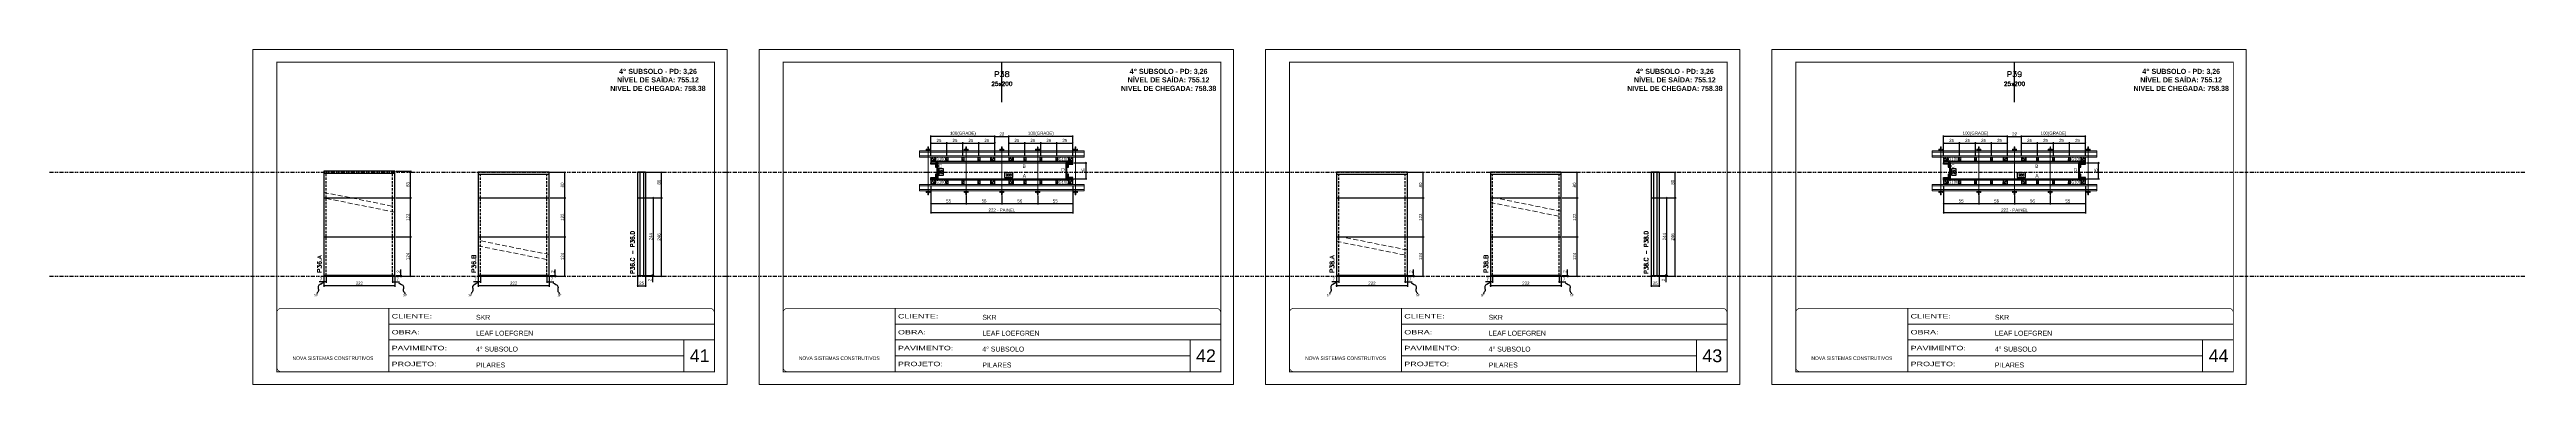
# Model space of a CAD drawing. Header units: millimetres. Extents: x 13777 to 27878, y -21631 to 6985.
# Drawn here: x 13777 to 21531, y -5551 to -4501 of the extents above; entities that cross this region are included whole.
import ezdxf
from ezdxf.enums import TextEntityAlignment as Align

# ---------------------------------------------------------------- set-up
doc = ezdxf.new("R2010")
doc.units = ezdxf.units.MM
for name, pattern in [('CONTINUO', [0]), ('DASHED', [0.75, 0.5, -0.25]), ('DIVIDE2', [0.625, 0.25, -0.125, 0, -0.125, 0, -0.125]), ('HIDDEN', [0.375, 0.25, -0.125])]:
    doc.linetypes.add(name, pattern=pattern)
for name, color, linetype, lineweight in [('CARIMBO', 255, 'Continuous', 9), ('Folhas', 255, 'Continuous', 9), ('Hachura', 251, 'Continuous', 9), ('Madeira', 126, 'Continuous', 18), ('Perfil Metálico', 224, 'Continuous', 18), ('SARRAFO DE PRESSAO', 251, 'DASHED', 9), ('Texto Seção', 7, 'Continuous', 15)]:
    doc.layers.add(name, color=color, linetype=linetype, lineweight=lineweight)
for name, color, linetype in [('CHAPA', 1, 'Continuous'), ('COTA', 241, 'Continuous'), ('NOMENCLATURA', 7, 'Continuous'), ('Nível', 160, 'Continuous'), ('Painéis', 200, 'Continuous'), ('SARR_2.2x7', 40, 'Continuous'), ('SARRAFO', 251, 'Continuous'), ('Sarrafo de Pressão', 42, 'HIDDEN'), ('texto', 7, 'Continuous'), ('Texto de Titulo', 7, 'Continuous'), ('Texto Qtd Sarr', 242, 'Continuous'), ('TEXTO_GERAL', 7, 'Continuous')]:
    doc.layers.add(name, color=color, linetype=linetype)
doc.styles.add('ARIAL', font='arial.ttf')
doc.styles.add('COTA TECNICA', font='techl___.ttf', dxfattribs={"height": 10})
doc.styles.add('COTA TECNICA 2X', font='techl___.ttf', dxfattribs={"height": 10})
doc.styles.add('COTA TECNICA-50', font='techl___.ttf', dxfattribs={"height": 10})
doc.styles.add('REGUA-120', font='ROMANS.shx', dxfattribs={"height": 15})
doc.styles.add('ROMANC', font='techb___.ttf', dxfattribs={"height": 2.5})
doc.styles.add('ROMANS', font='romans.shx')
doc.styles.add('SANSSERIF', font='sas_____.pfb')
doc.styles.get("Standard").update_dxf_attribs({"font": 'arial.ttf'})
doc.styles.add('Tecnologia', font='')
doc.styles.get('Tecnologia').set_extended_font_data('Forgotten Futurist')
doc.dimstyles.new('COTA PAINEL-50', dxfattribs={"dimtxt": 10, "dimasz": 3, "dimexe": 3, "dimexo": 3, "dimgap": 3, "dimtad": 1, "dimdec": 1, "dimzin": 12, "dimdsep": 46, "dimtxsty": 'COTA TECNICA-50', "dimblk1": 'OBLIQUE', "dimblk2": 'OBLIQUE', "dimsah": 1, "dimcen": 0.9, "dimclrd": 4, "dimclre": 4, "dimclrt": 240, "dimadec": 1, "dimazin": 3, "dimtfac": 1, "dimtdec": 1, "dimtmove": 0, "dimatfit": 3, "dimfxl": 1, "dimtolj": 1, "dimtzin": 12, "dimarcsym": 0})
doc.dimstyles.new('PAINEL', dxfattribs={"dimtxt": 10, "dimasz": 3, "dimexe": 3, "dimexo": 3, "dimgap": 3, "dimtad": 1, "dimdec": 1, "dimzin": 12, "dimdsep": 46, "dimtxsty": 'COTA TECNICA', "dimblk1": 'OBLIQUE', "dimblk2": 'OBLIQUE', "dimsah": 1, "dimcen": 0.9, "dimclrd": 4, "dimclre": 4, "dimclrt": 240, "dimadec": 1, "dimazin": 3, "dimtfac": 1, "dimtdec": 1, "dimtmove": 0, "dimatfit": 3, "dimfxl": 1, "dimtolj": 1, "dimtzin": 12, "dimarcsym": 0})
doc.dimstyles.new('SECAO PILAR', dxfattribs={"dimtxt": 10, "dimasz": 3, "dimexe": 3, "dimexo": 3, "dimgap": 3, "dimtad": 1, "dimdec": 1, "dimlfac": 0.5, "dimzin": 12, "dimdsep": 46, "dimtxsty": 'COTA TECNICA 2X', "dimblk1": 'OBLIQUE', "dimblk2": 'OBLIQUE', "dimsah": 1, "dimcen": 0.9, "dimclrd": 256, "dimclre": 256, "dimclrt": 256, "dimadec": 1, "dimazin": 3, "dimtfac": 1, "dimtdec": 1, "dimtmove": 0, "dimatfit": 3, "dimfxl": 1, "dimtolj": 1, "dimtzin": 12, "dimarcsym": 0})
doc.dimstyles.new('SECÇÃO 2', dxfattribs={"dimtxt": 7, "dimasz": 6, "dimexe": 0.18, "dimexo": 2, "dimgap": -4, "dimtad": 3, "dimdec": 1, "dimlfac": 0.5, "dimzin": 12, "dimdsep": 46, "dimtxsty": 'ROMANS', "dimblk": 'ARCHTICK', "dimcen": 0.09, "dimse1": 1, "dimse2": 1, "dimsd1": 1, "dimsd2": 1, "dimclrd": 180, "dimclre": 5, "dimclrt": 1, "dimadec": 0, "dimazin": 3, "dimtfac": 1, "dimtdec": 1, "dimtofl": 0, "dimtmove": 0, "dimatfit": 3, "dimldrblk": 'ARCHTICK', "dimfxl": 1, "dimtolj": 1, "dimtzin": 0, "dimarcsym": 0})
doc.dimstyles.get("Standard").update_dxf_attribs({"dimtxt": 0.18, "dimasz": 0.18, "dimexe": 0.18, "dimexo": 0.0625, "dimgap": 0.09, "dimtad": 0, "dimtih": 1, "dimtoh": 1, "dimdec": 4, "dimzin": 0, "dimdsep": 46, "dimtxsty": 'Standard', "dimcen": 0.09, "dimadec": 0, "dimazin": 0, "dimtfac": 1, "dimtdec": 4, "dimtofl": 0, "dimtmove": 0, "dimatfit": 3, "dimfxl": 1, "dimtolj": 1, "dimtzin": 0, "dimarcsym": 0})

# ---------------------------------------------------------------- blocks, each defined once
blk = doc.blocks.new('9999999999')
at = {"color": 30, "linetype": 'CONTINUO'}
for p, q in [((98564.6, 34230.2), (98564.6, 34429.4)), ((98564.6, 34379.6), (99584, 34379.6)), ((98564.6, 34329.8), (99488, 34329.8)), ((98564.6, 34280), (99488, 34280)), ((99584, 34329.8), (99488, 34329.8)), ((99488, 34329.8), (99488, 34230.2))]:
    blk.add_line(p, q, dxfattribs=at)
at = {"color": 30, "linetype": 'CONTINUO', "const_width": 2}
blk.add_lwpolyline([(99584, 34230.2), (99584, 34414.4, 0.414214), (99569, 34429.4), (98229, 34429.4, 0.414214), (98214, 34414.4), (98214, 34245.2, 0.414214), (98229, 34230.2), (99584, 34230.2)], format="xyb", dxfattribs=at)
at = {"layer": 'Folhas'}
blk.add_lwpolyline([(98139, 34190.2), (99624, 34190.2), (99624, 35240.2), (98139, 35240.2)], close=True, dxfattribs=at)
at = {"layer": 'Folhas', "color": 30, "const_width": 3}
blk.add_lwpolyline([(98214, 34230.2), (99584, 34230.2), (99584, 35200.2), (98214, 35200.2)], close=True, dxfattribs=at)
at = {"color": 7, "linetype": 'Continuous', "ltscale": 5, "style": 'ARIAL'}
for s, height, p in [('SKR', 15.48, (98837.7, 34393.1)), ('LEAF LOEFGREN', 15.483, (98837.7, 34343.3)), ('NOVA SISTEMAS CONSTRUTIVOS', 11.059, (98263.2, 34267.2)), ('4° SUBSOLO', 15.48, (98837.7, 34293.5)), ('PILARES', 15.48, (98837.7, 34243.7))]:
    blk.add_text(s, height=height, dxfattribs=at).set_placement(p)
at = {"layer": 'Folhas', "color": 7, "style": 'Tecnologia', "width": 1.5}
for s, p in [('OBRA:', (98573.7, 34347.3)), ('CLIENTE:', (98573.7, 34397.2)), ('PAVIMENTO:', (98573.7, 34297.5)), ('PROJETO:', (98573.7, 34247.7))]:
    blk.add_text(s, height=14, dxfattribs=at).set_placement(p)
blk = doc.blocks.new('_Oblique')
at = {"color": 0, "linetype": 'ByBlock', "lineweight": -2}
blk.add_line((-0.5, -0.5), (0.5, 0.5), dxfattribs=at)
blk = doc.blocks.new('*D1017')
at = {"layer": 'COTA', "color": 4, "lineweight": -2, "transparency": 16777216}
for p, q in [((14635.8, -5212.7), (14635.8, -5244.6)), ((14857.8, -5241.6), (14635.8, -5241.6)), ((14857.8, -5212.7), (14857.8, -5244.6))]:
    blk.add_line(p, q, dxfattribs=at)
at = {"layer": 'Defpoints', "color": 0, "transparency": 16777216}
for p in [(14635.8, -5209.7), (14635.8, -5241.6), (14857.8, -5209.7)]:
    blk.add_point(p, dxfattribs=at)
at = {"layer": 'COTA', "color": 4, "lineweight": -2, "transparency": 16777216, "xscale": 3, "yscale": 3, "zscale": 3, "rotation": 180}
blk.add_blockref('_Oblique', (14635.8, -5241.6), dxfattribs=at)
at = {"layer": 'COTA', "color": 4, "lineweight": -2, "transparency": 16777216, "xscale": 3, "yscale": 3, "zscale": 3}
blk.add_blockref('_Oblique', (14857.8, -5241.6), dxfattribs=at)
at = {"layer": 'COTA', "color": 240, "transparency": 16777216, "insert": (14746.8, -5233.6), "char_height": 10, "attachment_point": 5, "style": 'COTA TECNICA'}
blk.add_mtext('\\A1;222', dxfattribs=at)
blk = doc.blocks.new('*D1018')
at = {"layer": 'COTA', "color": 4, "lineweight": -2, "transparency": 16777216}
for p, q in [((14850.8, -5212.7), (14850.8, -5232)), ((14850.8, -5229), (14857.8, -5229)), ((14857.8, -5214.7), (14857.8, -5232)), ((14857.8, -5229), (14872.5, -5229))]:
    blk.add_line(p, q, dxfattribs=at)
at = {"layer": 'Defpoints', "color": 0, "transparency": 16777216}
for p in [(14850.8, -5209.7), (14857.8, -5211.7), (14857.8, -5229)]:
    blk.add_point(p, dxfattribs=at)
at = {"layer": 'COTA', "color": 4, "lineweight": -2, "transparency": 16777216, "xscale": 3, "yscale": 3, "zscale": 3, "rotation": 180}
blk.add_blockref('_Oblique', (14850.8, -5229), dxfattribs=at)
at = {"layer": 'COTA', "color": 4, "lineweight": -2, "transparency": 16777216, "xscale": 3, "yscale": 3, "zscale": 3}
blk.add_blockref('_Oblique', (14857.8, -5229), dxfattribs=at)
at = {"layer": 'COTA', "color": 240, "transparency": 16777216, "insert": (14866.6, -5220.9), "char_height": 10, "attachment_point": 5, "style": 'COTA TECNICA-50'}
blk.add_mtext('\\A1;7', dxfattribs=at)
blk = doc.blocks.new('*D1019')
at = {"layer": 'COTA', "color": 4, "lineweight": -2, "transparency": 16777216}
for p, q in [((14635.8, -5229), (14621, -5229)), ((14635.8, -5214.7), (14635.8, -5232)), ((14642.8, -5229), (14635.8, -5229)), ((14642.8, -5212.7), (14642.8, -5232))]:
    blk.add_line(p, q, dxfattribs=at)
at = {"layer": 'Defpoints', "color": 0, "transparency": 16777216}
for p in [(14635.8, -5211.7), (14635.8, -5229), (14642.8, -5209.7)]:
    blk.add_point(p, dxfattribs=at)
at = {"layer": 'COTA', "color": 4, "lineweight": -2, "transparency": 16777216, "xscale": 3, "yscale": 3, "zscale": 3, "rotation": 180}
blk.add_blockref('_Oblique', (14635.8, -5229), dxfattribs=at)
at = {"layer": 'COTA', "color": 4, "lineweight": -2, "transparency": 16777216, "xscale": 3, "yscale": 3, "zscale": 3}
blk.add_blockref('_Oblique', (14642.8, -5229), dxfattribs=at)
at = {"layer": 'COTA', "color": 240, "transparency": 16777216, "insert": (14626.9, -5220.9), "char_height": 10, "attachment_point": 5, "style": 'COTA TECNICA-50'}
blk.add_mtext('\\A1;7', dxfattribs=at)
blk = doc.blocks.new('*D1020')
at = {"layer": 'COTA', "color": 4, "lineweight": -2, "transparency": 16777216}
for p, q in [((14877, -5209.7), (14877, -5190.9)), ((14860.8, -5209.7), (14880, -5209.7)), ((14860.8, -5211.7), (14880, -5211.7)), ((14877, -5211.7), (14877, -5209.7)), ((14877, -5211.7), (14877, -5214.7))]:
    blk.add_line(p, q, dxfattribs=at)
at = {"layer": 'Defpoints', "color": 0, "transparency": 16777216}
for p in [(14857.8, -5209.7), (14857.8, -5211.7), (14877, -5211.7)]:
    blk.add_point(p, dxfattribs=at)
at = {"layer": 'COTA', "color": 4, "lineweight": -2, "transparency": 16777216, "xscale": 3, "yscale": 3, "zscale": 3}
for p, rotation in [((14877, -5209.7), 270), ((14877, -5211.7), 90)]:
    blk.add_blockref('_Oblique', p, dxfattribs=dict(at, rotation=rotation))
at = {"layer": 'COTA', "color": 240, "transparency": 16777216, "insert": (14869, -5197), "char_height": 10, "attachment_point": 5, "rotation": 90, "style": 'COTA TECNICA-50'}
blk.add_mtext('\\A1;2', dxfattribs=at)
blk = doc.blocks.new('*D1021')
at = {"layer": 'COTA', "color": 4, "lineweight": -2, "transparency": 16777216}
for p, q in [((14860.8, -4965.7), (14910.1, -4965.7)), ((14907.1, -5087.7), (14907.1, -4965.7)), ((14860.8, -5087.7), (14910.1, -5087.7))]:
    blk.add_line(p, q, dxfattribs=at)
at = {"layer": 'Defpoints', "color": 0, "transparency": 16777216}
for p in [(14857.8, -4965.7), (14907.1, -4965.7), (14857.8, -5087.7)]:
    blk.add_point(p, dxfattribs=at)
at = {"layer": 'COTA', "color": 4, "lineweight": -2, "transparency": 16777216, "xscale": 3, "yscale": 3, "zscale": 3}
for p, rotation in [((14907.1, -4965.7), 90), ((14907.1, -5087.7), 270)]:
    blk.add_blockref('_Oblique', p, dxfattribs=dict(at, rotation=rotation))
at = {"layer": 'COTA', "color": 240, "transparency": 16777216, "insert": (14899.1, -5026.7), "char_height": 10, "attachment_point": 5, "rotation": 90, "style": 'COTA TECNICA-50'}
blk.add_mtext('\\A1;122', dxfattribs=at)
blk = doc.blocks.new('*D1022')
at = {"layer": 'COTA', "color": 4, "lineweight": -2, "transparency": 16777216}
for p, q in [((14860.8, -4882.7), (14910.1, -4882.7)), ((14907.1, -4965.7), (14907.1, -4882.7)), ((14860.8, -4965.7), (14910.1, -4965.7))]:
    blk.add_line(p, q, dxfattribs=at)
at = {"layer": 'Defpoints', "color": 0, "transparency": 16777216}
for p in [(14857.8, -4882.7), (14907.1, -4882.7), (14857.8, -4965.7)]:
    blk.add_point(p, dxfattribs=at)
at = {"layer": 'COTA', "color": 4, "lineweight": -2, "transparency": 16777216, "xscale": 3, "yscale": 3, "zscale": 3}
for p, rotation in [((14907.1, -4882.7), 90), ((14907.1, -4965.7), 270)]:
    blk.add_blockref('_Oblique', p, dxfattribs=dict(at, rotation=rotation))
at = {"layer": 'COTA', "color": 240, "transparency": 16777216, "insert": (14898.9, -4924.2), "char_height": 10, "attachment_point": 5, "rotation": 90, "style": 'COTA TECNICA-50'}
blk.add_mtext('\\A1;83', dxfattribs=at)
blk = doc.blocks.new('*D1023')
at = {"layer": 'COTA', "color": 4, "linetype": 'ByBlock', "lineweight": -2, "transparency": 16777216}
for p, q in [((14860.8, -5087.7), (14910.1, -5087.7)), ((14907.1, -5211.7), (14907.1, -5087.7)), ((14860.8, -5211.7), (14910.1, -5211.7))]:
    blk.add_line(p, q, dxfattribs=at)
at = {"layer": 'Defpoints', "color": 0, "linetype": 'ByBlock', "transparency": 16777216}
for p in [(14857.8, -5087.7), (14907.1, -5087.7), (14857.8, -5211.7)]:
    blk.add_point(p, dxfattribs=at)
at = {"layer": 'COTA', "color": 4, "linetype": 'ByBlock', "lineweight": -2, "transparency": 16777216, "xscale": 3, "yscale": 3, "zscale": 3}
for p, rotation in [((14907.1, -5087.7), 90), ((14907.1, -5211.7), 270)]:
    blk.add_blockref('_Oblique', p, dxfattribs=dict(at, rotation=rotation))
at = {"layer": 'COTA', "color": 240, "linetype": 'ByBlock', "transparency": 16777216, "insert": (14899.1, -5149.7), "char_height": 10, "attachment_point": 5, "rotation": 90, "style": 'COTA TECNICA'}
blk.add_mtext('\\A1;124', dxfattribs=at)
blk = doc.blocks.new('*D1024')
at = {"layer": 'COTA', "color": 4, "linetype": 'ByBlock', "lineweight": -2, "transparency": 16777216}
for p, q in [((14860.8, -5087.7), (14910.1, -5087.7)), ((14907.1, -5211.7), (14907.1, -5087.7)), ((14860.8, -5211.7), (14910.1, -5211.7))]:
    blk.add_line(p, q, dxfattribs=at)
at = {"layer": 'Defpoints', "color": 0, "linetype": 'ByBlock', "transparency": 16777216}
for p in [(14857.8, -5087.7), (14907.1, -5087.7), (14857.8, -5211.7)]:
    blk.add_point(p, dxfattribs=at)
at = {"layer": 'COTA', "color": 4, "linetype": 'ByBlock', "lineweight": -2, "transparency": 16777216, "xscale": 3, "yscale": 3, "zscale": 3}
for p, rotation in [((14907.1, -5087.7), 90), ((14907.1, -5211.7), 270)]:
    blk.add_blockref('_Oblique', p, dxfattribs=dict(at, rotation=rotation))
at = {"layer": 'COTA', "color": 240, "linetype": 'ByBlock', "transparency": 16777216, "insert": (14899.1, -5149.7), "char_height": 10, "attachment_point": 5, "rotation": 90, "style": 'COTA TECNICA'}
blk.add_mtext('\\A1;124', dxfattribs=at)
blk = doc.blocks.new('*D1025')
at = {"layer": 'COTA', "color": 4, "lineweight": -2, "transparency": 16777216}
for p, q in [((15119.2, -5212.7), (15119.2, -5244.6)), ((15341.2, -5241.6), (15119.2, -5241.6)), ((15341.2, -5212.7), (15341.2, -5244.6))]:
    blk.add_line(p, q, dxfattribs=at)
at = {"layer": 'Defpoints', "color": 0, "transparency": 16777216}
for p in [(15119.2, -5209.7), (15119.2, -5241.6), (15341.2, -5209.7)]:
    blk.add_point(p, dxfattribs=at)
at = {"layer": 'COTA', "color": 4, "lineweight": -2, "transparency": 16777216, "xscale": 3, "yscale": 3, "zscale": 3, "rotation": 180}
blk.add_blockref('_Oblique', (15119.2, -5241.6), dxfattribs=at)
at = {"layer": 'COTA', "color": 4, "lineweight": -2, "transparency": 16777216, "xscale": 3, "yscale": 3, "zscale": 3}
blk.add_blockref('_Oblique', (15341.2, -5241.6), dxfattribs=at)
at = {"layer": 'COTA', "color": 240, "transparency": 16777216, "insert": (15230.2, -5233.6), "char_height": 10, "attachment_point": 5, "style": 'COTA TECNICA'}
blk.add_mtext('\\A1;222', dxfattribs=at)
blk = doc.blocks.new('*D1026')
at = {"layer": 'COTA', "color": 4, "lineweight": -2, "transparency": 16777216}
for p, q in [((15334.2, -5212.7), (15334.2, -5232)), ((15334.2, -5229), (15341.2, -5229)), ((15341.2, -5214.7), (15341.2, -5232)), ((15341.2, -5229), (15355.9, -5229))]:
    blk.add_line(p, q, dxfattribs=at)
at = {"layer": 'Defpoints', "color": 0, "transparency": 16777216}
for p in [(15334.2, -5209.7), (15341.2, -5211.7), (15341.2, -5229)]:
    blk.add_point(p, dxfattribs=at)
at = {"layer": 'COTA', "color": 4, "lineweight": -2, "transparency": 16777216, "xscale": 3, "yscale": 3, "zscale": 3, "rotation": 180}
blk.add_blockref('_Oblique', (15334.2, -5229), dxfattribs=at)
at = {"layer": 'COTA', "color": 4, "lineweight": -2, "transparency": 16777216, "xscale": 3, "yscale": 3, "zscale": 3}
blk.add_blockref('_Oblique', (15341.2, -5229), dxfattribs=at)
at = {"layer": 'COTA', "color": 240, "transparency": 16777216, "insert": (15350, -5220.9), "char_height": 10, "attachment_point": 5, "style": 'COTA TECNICA-50'}
blk.add_mtext('\\A1;7', dxfattribs=at)
blk = doc.blocks.new('*D1027')
at = {"layer": 'COTA', "color": 4, "lineweight": -2, "transparency": 16777216}
for p, q in [((15119.2, -5229), (15104.4, -5229)), ((15119.2, -5214.7), (15119.2, -5232)), ((15126.2, -5229), (15119.2, -5229)), ((15126.2, -5212.7), (15126.2, -5232))]:
    blk.add_line(p, q, dxfattribs=at)
at = {"layer": 'Defpoints', "color": 0, "transparency": 16777216}
for p in [(15119.2, -5211.7), (15119.2, -5229), (15126.2, -5209.7)]:
    blk.add_point(p, dxfattribs=at)
at = {"layer": 'COTA', "color": 4, "lineweight": -2, "transparency": 16777216, "xscale": 3, "yscale": 3, "zscale": 3, "rotation": 180}
blk.add_blockref('_Oblique', (15119.2, -5229), dxfattribs=at)
at = {"layer": 'COTA', "color": 4, "lineweight": -2, "transparency": 16777216, "xscale": 3, "yscale": 3, "zscale": 3}
blk.add_blockref('_Oblique', (15126.2, -5229), dxfattribs=at)
at = {"layer": 'COTA', "color": 240, "transparency": 16777216, "insert": (15110.3, -5220.9), "char_height": 10, "attachment_point": 5, "style": 'COTA TECNICA-50'}
blk.add_mtext('\\A1;7', dxfattribs=at)
blk = doc.blocks.new('*D1028')
at = {"layer": 'COTA', "color": 4, "lineweight": -2, "transparency": 16777216}
for p, q in [((15360.4, -5209.7), (15360.4, -5190.9)), ((15344.2, -5209.7), (15363.4, -5209.7)), ((15344.2, -5211.7), (15363.4, -5211.7)), ((15360.4, -5211.7), (15360.4, -5209.7)), ((15360.4, -5211.7), (15360.4, -5214.7))]:
    blk.add_line(p, q, dxfattribs=at)
at = {"layer": 'Defpoints', "color": 0, "transparency": 16777216}
for p in [(15341.2, -5209.7), (15341.2, -5211.7), (15360.4, -5211.7)]:
    blk.add_point(p, dxfattribs=at)
at = {"layer": 'COTA', "color": 4, "lineweight": -2, "transparency": 16777216, "xscale": 3, "yscale": 3, "zscale": 3}
for p, rotation in [((15360.4, -5209.7), 270), ((15360.4, -5211.7), 90)]:
    blk.add_blockref('_Oblique', p, dxfattribs=dict(at, rotation=rotation))
at = {"layer": 'COTA', "color": 240, "transparency": 16777216, "insert": (15352.4, -5197), "char_height": 10, "attachment_point": 5, "rotation": 90, "style": 'COTA TECNICA-50'}
blk.add_mtext('\\A1;2', dxfattribs=at)
blk = doc.blocks.new('*D1029')
at = {"layer": 'COTA', "color": 4, "lineweight": -2, "transparency": 16777216}
for p, q in [((15344.2, -4965.7), (15393.5, -4965.7)), ((15390.5, -5087.7), (15390.5, -4965.7)), ((15344.2, -5087.7), (15393.5, -5087.7))]:
    blk.add_line(p, q, dxfattribs=at)
at = {"layer": 'Defpoints', "color": 0, "transparency": 16777216}
for p in [(15341.2, -4965.7), (15390.5, -4965.7), (15341.2, -5087.7)]:
    blk.add_point(p, dxfattribs=at)
at = {"layer": 'COTA', "color": 4, "lineweight": -2, "transparency": 16777216, "xscale": 3, "yscale": 3, "zscale": 3}
for p, rotation in [((15390.5, -4965.7), 90), ((15390.5, -5087.7), 270)]:
    blk.add_blockref('_Oblique', p, dxfattribs=dict(at, rotation=rotation))
at = {"layer": 'COTA', "color": 240, "transparency": 16777216, "insert": (15382.5, -5026.7), "char_height": 10, "attachment_point": 5, "rotation": 90, "style": 'COTA TECNICA-50'}
blk.add_mtext('\\A1;122', dxfattribs=at)
blk = doc.blocks.new('*D1030')
at = {"layer": 'COTA', "color": 4, "lineweight": -2, "transparency": 16777216}
for p, q in [((15344.2, -4885.7), (15393.5, -4885.7)), ((15390.5, -4965.7), (15390.5, -4885.7)), ((15344.2, -4965.7), (15393.5, -4965.7))]:
    blk.add_line(p, q, dxfattribs=at)
at = {"layer": 'Defpoints', "color": 0, "transparency": 16777216}
for p in [(15341.2, -4885.7), (15390.5, -4885.7), (15341.2, -4965.7)]:
    blk.add_point(p, dxfattribs=at)
at = {"layer": 'COTA', "color": 4, "lineweight": -2, "transparency": 16777216, "xscale": 3, "yscale": 3, "zscale": 3}
for p, rotation in [((15390.5, -4885.7), 90), ((15390.5, -4965.7), 270)]:
    blk.add_blockref('_Oblique', p, dxfattribs=dict(at, rotation=rotation))
at = {"layer": 'COTA', "color": 240, "transparency": 16777216, "insert": (15382.4, -4925.7), "char_height": 10, "attachment_point": 5, "rotation": 90, "style": 'COTA TECNICA-50'}
blk.add_mtext('\\A1;80', dxfattribs=at)
blk = doc.blocks.new('*D1031')
at = {"layer": 'COTA', "color": 4, "linetype": 'ByBlock', "lineweight": -2, "transparency": 16777216}
for p, q in [((15344.2, -5087.7), (15393.5, -5087.7)), ((15390.5, -5211.7), (15390.5, -5087.7)), ((15344.2, -5211.7), (15393.5, -5211.7))]:
    blk.add_line(p, q, dxfattribs=at)
at = {"layer": 'Defpoints', "color": 0, "linetype": 'ByBlock', "transparency": 16777216}
for p in [(15341.2, -5087.7), (15390.5, -5087.7), (15341.2, -5211.7)]:
    blk.add_point(p, dxfattribs=at)
at = {"layer": 'COTA', "color": 4, "linetype": 'ByBlock', "lineweight": -2, "transparency": 16777216, "xscale": 3, "yscale": 3, "zscale": 3}
for p, rotation in [((15390.5, -5087.7), 90), ((15390.5, -5211.7), 270)]:
    blk.add_blockref('_Oblique', p, dxfattribs=dict(at, rotation=rotation))
at = {"layer": 'COTA', "color": 240, "linetype": 'ByBlock', "transparency": 16777216, "insert": (15382.5, -5149.7), "char_height": 10, "attachment_point": 5, "rotation": 90, "style": 'COTA TECNICA'}
blk.add_mtext('\\A1;124', dxfattribs=at)
blk = doc.blocks.new('*D1032')
at = {"layer": 'COTA', "color": 4, "linetype": 'ByBlock', "lineweight": -2, "transparency": 16777216}
for p, q in [((15344.2, -5087.7), (15393.5, -5087.7)), ((15390.5, -5211.7), (15390.5, -5087.7)), ((15344.2, -5211.7), (15393.5, -5211.7))]:
    blk.add_line(p, q, dxfattribs=at)
at = {"layer": 'Defpoints', "color": 0, "linetype": 'ByBlock', "transparency": 16777216}
for p in [(15341.2, -5087.7), (15390.5, -5087.7), (15341.2, -5211.7)]:
    blk.add_point(p, dxfattribs=at)
at = {"layer": 'COTA', "color": 4, "linetype": 'ByBlock', "lineweight": -2, "transparency": 16777216, "xscale": 3, "yscale": 3, "zscale": 3}
for p, rotation in [((15390.5, -5087.7), 90), ((15390.5, -5211.7), 270)]:
    blk.add_blockref('_Oblique', p, dxfattribs=dict(at, rotation=rotation))
at = {"layer": 'COTA', "color": 240, "linetype": 'ByBlock', "transparency": 16777216, "insert": (15382.5, -5149.7), "char_height": 10, "attachment_point": 5, "rotation": 90, "style": 'COTA TECNICA'}
blk.add_mtext('\\A1;124', dxfattribs=at)
blk = doc.blocks.new('*D1033')
at = {"layer": 'COTA', "color": 4, "lineweight": -2, "transparency": 16777216}
for p, q in [((15618.1, -5212.7), (15618.1, -5244.6)), ((15618.1, -5241.6), (15643.1, -5241.6)), ((15643.1, -5212.7), (15643.1, -5244.6))]:
    blk.add_line(p, q, dxfattribs=at)
at = {"layer": 'Defpoints', "color": 0, "transparency": 16777216}
for p in [(15618.1, -5209.7), (15643.1, -5209.7), (15643.1, -5241.6)]:
    blk.add_point(p, dxfattribs=at)
at = {"layer": 'COTA', "color": 4, "lineweight": -2, "transparency": 16777216, "xscale": 3, "yscale": 3, "zscale": 3, "rotation": 180}
blk.add_blockref('_Oblique', (15618.1, -5241.6), dxfattribs=at)
at = {"layer": 'COTA', "color": 4, "lineweight": -2, "transparency": 16777216, "xscale": 3, "yscale": 3, "zscale": 3}
blk.add_blockref('_Oblique', (15643.1, -5241.6), dxfattribs=at)
at = {"layer": 'COTA', "color": 240, "transparency": 16777216, "insert": (15630.6, -5233.5), "char_height": 10, "attachment_point": 5, "style": 'COTA TECNICA'}
blk.add_mtext('\\A1;25', dxfattribs=at)
blk = doc.blocks.new('*D1034')
at = {"layer": 'COTA', "color": 4, "lineweight": -2, "transparency": 16777216}
for p, q in [((15646.1, -5209.7), (15667.3, -5209.7)), ((15646.1, -5211.7), (15667.3, -5211.7)), ((15664.3, -5209.7), (15664.3, -5206.7)), ((15664.3, -5209.7), (15664.3, -5211.7)), ((15664.3, -5211.7), (15664.3, -5229.9))]:
    blk.add_line(p, q, dxfattribs=at)
at = {"layer": 'Defpoints', "color": 0, "transparency": 16777216}
for p in [(15643.1, -5209.7), (15643.1, -5211.7), (15664.3, -5209.7)]:
    blk.add_point(p, dxfattribs=at)
at = {"layer": 'COTA', "color": 4, "lineweight": -2, "transparency": 16777216, "xscale": 3, "yscale": 3, "zscale": 3}
for p, rotation in [((15664.3, -5209.7), 270), ((15664.3, -5211.7), 90)]:
    blk.add_blockref('_Oblique', p, dxfattribs=dict(at, rotation=rotation))
at = {"layer": 'COTA', "color": 240, "transparency": 16777216, "insert": (15656.3, -5223.8), "char_height": 10, "attachment_point": 5, "rotation": 90, "style": 'COTA TECNICA-50'}
blk.add_mtext('\\A1;2', dxfattribs=at)
blk = doc.blocks.new('*D1035')
at = {"layer": 'COTA', "color": 4, "lineweight": -2, "transparency": 16777216}
for p, q in [((15646.1, -4965.7), (15696.1, -4965.7)), ((15693.1, -5211.7), (15693.1, -4965.7)), ((15646.1, -5211.7), (15696.1, -5211.7))]:
    blk.add_line(p, q, dxfattribs=at)
at = {"layer": 'Defpoints', "color": 0, "transparency": 16777216}
for p in [(15643.1, -4965.7), (15693.1, -4965.7), (15643.1, -5211.7)]:
    blk.add_point(p, dxfattribs=at)
at = {"layer": 'COTA', "color": 4, "lineweight": -2, "transparency": 16777216, "xscale": 3, "yscale": 3, "zscale": 3}
for p, rotation in [((15693.1, -4965.7), 90), ((15693.1, -5211.7), 270)]:
    blk.add_blockref('_Oblique', p, dxfattribs=dict(at, rotation=rotation))
at = {"layer": 'COTA', "color": 240, "transparency": 16777216, "insert": (15685, -5088.7), "char_height": 10, "attachment_point": 5, "rotation": 90, "style": 'COTA TECNICA-50'}
blk.add_mtext('\\A1;246', dxfattribs=at)
blk = doc.blocks.new('*D1036')
at = {"layer": 'COTA', "color": 4, "lineweight": -2, "transparency": 16777216}
for p, q in [((15646.1, -4965.7), (15670.3, -4965.7)), ((15667.3, -5209.7), (15667.3, -4965.7)), ((15646.1, -5209.7), (15670.3, -5209.7))]:
    blk.add_line(p, q, dxfattribs=at)
at = {"layer": 'Defpoints', "color": 0, "transparency": 16777216}
for p in [(15643.1, -4965.7), (15667.3, -4965.7), (15643.1, -5209.7)]:
    blk.add_point(p, dxfattribs=at)
at = {"layer": 'COTA', "color": 4, "lineweight": -2, "transparency": 16777216, "xscale": 3, "yscale": 3, "zscale": 3}
for p, rotation in [((15667.3, -4965.7), 90), ((15667.3, -5209.7), 270)]:
    blk.add_blockref('_Oblique', p, dxfattribs=dict(at, rotation=rotation))
at = {"layer": 'COTA', "color": 240, "transparency": 16777216, "insert": (15659.3, -5087.7), "char_height": 10, "attachment_point": 5, "rotation": 90, "style": 'COTA TECNICA'}
blk.add_mtext('\\A1;244', dxfattribs=at)
blk = doc.blocks.new('*D1037')
at = {"layer": 'COTA', "color": 4, "lineweight": -2, "transparency": 16777216}
for p, q in [((15646.1, -4885.7), (15696.1, -4885.7)), ((15693.1, -4965.7), (15693.1, -4885.7)), ((15646.1, -4965.7), (15696.1, -4965.7))]:
    blk.add_line(p, q, dxfattribs=at)
at = {"layer": 'Defpoints', "color": 0, "transparency": 16777216}
for p in [(15643.1, -4885.7), (15693.1, -4885.7), (15643.1, -4965.7)]:
    blk.add_point(p, dxfattribs=at)
at = {"layer": 'COTA', "color": 4, "lineweight": -2, "transparency": 16777216, "xscale": 3, "yscale": 3, "zscale": 3}
for p, rotation in [((15693.1, -4885.7), 90), ((15693.1, -4965.7), 270)]:
    blk.add_blockref('_Oblique', p, dxfattribs=dict(at, rotation=rotation))
at = {"layer": 'COTA', "color": 240, "transparency": 16777216, "insert": (15684.9, -4916.7), "char_height": 10, "attachment_point": 5, "rotation": 90, "style": 'COTA TECNICA'}
blk.add_mtext('\\A1;80', dxfattribs=at)
blk = doc.blocks.new('*D1038')
at = {"layer": 'COTA', "color": 180, "lineweight": -2, "transparency": 16777216}
for p, q in [((16575.9, -4875.5), (16560.9, -4875.5)), ((16560.9, -4875.5), (16560.9, -4894.9)), ((16575.9, -4894.9), (16575.9, -4875.5)), ((16560.9, -4894.9), (16575.9, -4894.9))]:
    blk.add_line(p, q, dxfattribs=at)
at = {"layer": 'Defpoints', "color": 0, "transparency": 16777216}
for p in [(16575.8, -4856.3), (16575.8, -4906.3), (16579.9, -4906.3)]:
    blk.add_point(p, dxfattribs=at)
at = {"layer": 'COTA', "color": 1, "transparency": 16777216, "insert": (16568.4, -4885.2), "char_height": 7, "attachment_point": 5, "rotation": 90, "style": 'ROMANS'}
blk.add_mtext('\\A1;25', dxfattribs=at)
blk = doc.blocks.new('_ArchTick')
at = {"color": 0, "linetype": 'ByBlock', "const_width": 0.15}
blk.add_lwpolyline([(-0.5, -0.5), (0.5, 0.5)], dxfattribs=at)
blk = doc.blocks.new('*D1039')
at = {"layer": 'COTA', "color": 180, "lineweight": -2, "transparency": 16777216}
for p, q in [((16793, -4887.3), (16767, -4887.3)), ((16767, -4887.3), (16767, -4902.3)), ((16767, -4902.3), (16793, -4902.3)), ((16793, -4902.3), (16793, -4887.3))]:
    blk.add_line(p, q, dxfattribs=at)
at = {"layer": 'Defpoints', "color": 0, "transparency": 16777216}
for p in [(16558.5, -4906.3), (16958.5, -4906.3), (16958.5, -4906.3)]:
    blk.add_point(p, dxfattribs=at)
at = {"layer": 'COTA', "color": 1, "transparency": 16777216, "insert": (16780, -4894.8), "char_height": 7, "attachment_point": 5, "style": 'ROMANS'}
blk.add_mtext('\\A1;200', dxfattribs=at)
blk = doc.blocks.new('*D1040')
at = {"layer": 'COTA', "lineweight": -2, "transparency": 16777216}
for p, q in [((16536.5, -4927.3), (16536.5, -5015.4)), ((16980.5, -4927.2), (16980.5, -5015.4)), ((16536.5, -5012.4), (16980.5, -5012.4))]:
    blk.add_line(p, q, dxfattribs=at)
at = {"layer": 'Defpoints', "color": 0, "transparency": 16777216}
for p in [(16536.5, -4924.3), (16980.5, -4924.2), (16980.5, -5012.4)]:
    blk.add_point(p, dxfattribs=at)
at = {"layer": 'COTA', "lineweight": -2, "transparency": 16777216, "xscale": 3, "yscale": 3, "zscale": 3, "rotation": 180}
blk.add_blockref('_Oblique', (16536.5, -5012.4), dxfattribs=at)
at = {"layer": 'COTA', "lineweight": -2, "transparency": 16777216, "xscale": 3, "yscale": 3, "zscale": 3}
blk.add_blockref('_Oblique', (16980.5, -5012.4), dxfattribs=at)
at = {"layer": 'COTA', "transparency": 16777216, "insert": (16758.5, -5004.4), "char_height": 10, "attachment_point": 5, "style": 'COTA TECNICA 2X'}
blk.add_mtext('\\A1;222 - PAINEL', dxfattribs=at)
blk = doc.blocks.new('*D1041')
at = {"layer": 'COTA', "lineweight": -2, "transparency": 16777216}
for p, q in [((16536.5, -4927.3), (16536.5, -4987)), ((16646.5, -4959), (16646.5, -4987)), ((16536.5, -4984), (16646.5, -4984))]:
    blk.add_line(p, q, dxfattribs=at)
at = {"layer": 'Defpoints', "color": 0, "transparency": 16777216}
for p in [(16536.5, -4924.3), (16646.5, -4956), (16646.5, -4984)]:
    blk.add_point(p, dxfattribs=at)
at = {"layer": 'COTA', "lineweight": -2, "transparency": 16777216, "xscale": 3, "yscale": 3, "zscale": 3, "rotation": 180}
blk.add_blockref('_Oblique', (16536.5, -4984), dxfattribs=at)
at = {"layer": 'COTA', "lineweight": -2, "transparency": 16777216, "xscale": 3, "yscale": 3, "zscale": 3}
blk.add_blockref('_Oblique', (16646.5, -4984), dxfattribs=at)
at = {"layer": 'COTA', "transparency": 16777216, "insert": (16591.5, -4975.9), "char_height": 10, "attachment_point": 5, "style": 'COTA TECNICA 2X'}
blk.add_mtext('\\A1;55', dxfattribs=at)
blk = doc.blocks.new('*D1042')
at = {"layer": 'COTA', "lineweight": -2, "transparency": 16777216}
for p, q in [((16870.5, -4959), (16870.5, -4987)), ((16980.5, -4927.3), (16980.5, -4987)), ((16870.5, -4984), (16980.5, -4984))]:
    blk.add_line(p, q, dxfattribs=at)
at = {"layer": 'Defpoints', "color": 0, "transparency": 16777216}
for p in [(16870.5, -4956), (16980.5, -4924.3), (16980.5, -4984)]:
    blk.add_point(p, dxfattribs=at)
at = {"layer": 'COTA', "lineweight": -2, "transparency": 16777216, "xscale": 3, "yscale": 3, "zscale": 3, "rotation": 180}
blk.add_blockref('_Oblique', (16870.5, -4984), dxfattribs=at)
at = {"layer": 'COTA', "lineweight": -2, "transparency": 16777216, "xscale": 3, "yscale": 3, "zscale": 3}
blk.add_blockref('_Oblique', (16980.5, -4984), dxfattribs=at)
at = {"layer": 'COTA', "transparency": 16777216, "insert": (16925.5, -4975.9), "char_height": 10, "attachment_point": 5, "style": 'COTA TECNICA 2X'}
blk.add_mtext('\\A1;55', dxfattribs=at)
blk = doc.blocks.new('C')
at = {"layer": 'Hachura', "color": 0}
for p, q in [((0, 3.2), (0, -3.2)), ((0.4, 3.2), (0, 3.2)), ((0.5, 3.2), (0, 3.2)), ((0.5, 3), (0, 3)), ((0.5, 2.9), (0, 2.9)), ((0, 2.7), (0, -1.2)), ((0.5, 2.6), (0, 2.6)), ((0.5, 2.2), (0, 2.2)), ((0.5, 1.5), (0, 1.5)), ((0.4, 0.5), (0.2, 0.5)), ((0.4, -3.2), (0.4, 3.2)), ((0.4, 3.2), (2.6, 3.2)), ((1.7, 1), (0.4, 1)), ((1.5, 0.1), (0.4, 0.1)), ((1.4, 1.9), (1.4, 1)), ((2.6, 2.4), (1.5, 2.1)), ((1.7, -1), (1.7, 1)), ((1.7, 1), (1.7, 0.8)), ((1.7, 1), (1.7, 0.8)), ((1.7, 0.8), (3.4, 0.8)), ((3.4, 0.4), (1.7, 0.4)), ((2.6, 3.2), (2.6, 2.4)), ((3.3, 0.8), (3.3, -0.8)), ((3.4, 0.8), (3.4, -0.8)), ((3.7, 0.4), (3.4, 0.4)), ((3.8, -0.5), (3.4, 0.4)), ((3.4, 0.1), (3.7, -0.6)), ((3.7, 0.5), (4.3, -0.6)), ((3.7, 0.4), (4.2, -0.5)), ((4.4, -0.6), (3.8, 0.5)), ((4.2, 0.4), (3.9, 0.4)), ((4.4, -0.5), (3.9, 0.4)), ((4.2, 0.4), (4.3, 0.4)), ((4.3, 0.5), (4.8, -0.6)), ((4.3, 0.4), (4.7, -0.5)), ((5, -0.6), (4.4, 0.5)), ((4.5, 0.4), (4.8, 0.4)), ((5, -0.5), (4.5, 0.4)), ((4.8, 0.4), (5.3, -0.5)), ((4.9, 0.5), (5.4, -0.6)), ((5.5, -0.6), (5, 0.5)), ((5.6, -0.5), (5.1, 0.4)), ((5.4, 0.4), (5.1, 0.4)), ((5.6, -0.5), (5.1, 0.4)), ((5.4, 0.4), (5.7, -0.2)), ((5.5, 0.5), (5.7, -0.1)), ((5.7, 0.2), (5.6, 0.5)), ((5.7, 0.3), (5.7, 0.4)), ((5.7, 0.4), (5.7, 0.4)), ((5.7, 0.4), (5.9, 0.3)), ((5.7, 0.4), (5.7, -0.5)), ((5.9, -0.4), (5.9, 0.3)), ((0.4, 0), (0, 0)), ((0.5, -1.5), (0, -1.5)), ((0.5, -2.2), (0, -2.2)), ((0.5, -2.6), (0, -2.6)), ((0.5, -2.9), (0, -2.9)), ((0.5, -3), (0, -3)), ((0, -3.2), (2.6, -3.2)), ((0.5, -3.2), (0, -3.2)), ((0.1, -0.5), (0.3, -0.5)), ((0.3, -0.5), (0.4, -0.5)), ((0.4, 0), (0.4, -1)), ((0.4, -0.2), (1.5, -0.2)), ((0.4, -0.6), (0.4, -0.3)), ((0.4, -3.2), (0.4, -0.6)), ((0.4, -1), (1.7, -1)), ((1.4, -1.9), (1.4, -1)), ((2.6, -2.4), (1.5, -2.1)), ((3.4, -0.3), (1.7, -0.3)), ((3.4, -0.8), (1.7, -0.8)), ((2.6, -3.2), (2.6, -2.4)), ((3.4, -0.1), (3.6, -0.5)), ((3.4, -0.5), (3.6, -0.5)), ((3.8, -0.5), (4.2, -0.5)), ((4.4, -0.5), (4.7, -0.5)), ((4.6, -0.5), (4.7, -0.5)), ((5, -0.5), (5.3, -0.5)), ((5.6, -0.5), (5.7, -0.5)), ((5.7, -0.5), (5.9, -0.4)), ((5.7, -0.5), (5.7, -0.5))]:
    blk.add_line(p, q, dxfattribs=at)
for centre, radius, start, end in [((1.5, 1.9), 0.161, 104.7436, 180), ((1.4, 0), 0.129, 272.695, 87.305), ((3.8, 0.4), 0.143, 25.5688, 154.4312), ((4.4, 0.4), 0.143, 25.5688, 154.4312), ((5, 0.4), 0.143, 25.5688, 154.4312), ((5.5, 0.4), 0.143, 25.5688, 154.4312), ((0.2, -0.4), 0.174, 221.744, 317.8592), ((1.5, -1.9), 0.161, 180, 255.2564), ((3.7, -0.4), 0.174, 222.1408, 318.256), ((4.3, -0.4), 0.174, 222.1408, 318.256), ((4.9, -0.4), 0.174, 222.1408, 318.256), ((5.4, -0.4), 0.174, 222.1408, 318.256), ((5.6, -0.4), 0.174, 317.8592, 318.256)]:
    blk.add_arc(centre, radius, start, end, dxfattribs=at)
blk = doc.blocks.new('*D1047')
at = {"layer": 'COTA', "lineweight": -2, "transparency": 16777216}
for p, q in [((16758.5, -4959), (16758.5, -4987)), ((16870.5, -4959), (16870.5, -4987)), ((16758.5, -4984), (16870.5, -4984))]:
    blk.add_line(p, q, dxfattribs=at)
at = {"layer": 'Defpoints', "color": 0, "transparency": 16777216}
for p in [(16758.5, -4956), (16870.5, -4956), (16870.5, -4984)]:
    blk.add_point(p, dxfattribs=at)
at = {"layer": 'COTA', "lineweight": -2, "transparency": 16777216, "xscale": 3, "yscale": 3, "zscale": 3, "rotation": 180}
blk.add_blockref('_Oblique', (16758.5, -4984), dxfattribs=at)
at = {"layer": 'COTA', "lineweight": -2, "transparency": 16777216, "xscale": 3, "yscale": 3, "zscale": 3}
blk.add_blockref('_Oblique', (16870.5, -4984), dxfattribs=at)
at = {"layer": 'COTA', "transparency": 16777216, "insert": (16814.5, -4975.9), "char_height": 10, "attachment_point": 5, "style": 'COTA TECNICA 2X'}
blk.add_mtext('\\A1;56', dxfattribs=at)
blk = doc.blocks.new('*D1048')
at = {"layer": 'COTA', "lineweight": -2, "transparency": 16777216}
for p, q in [((16983.5, -4856.3), (17024.8, -4856.3)), ((17021.8, -4906.3), (17021.8, -4856.3)), ((16983.5, -4906.3), (17024.8, -4906.3))]:
    blk.add_line(p, q, dxfattribs=at)
at = {"layer": 'Defpoints', "color": 0, "transparency": 16777216}
for p in [(16980.5, -4856.3), (17021.8, -4856.3), (16980.5, -4906.3)]:
    blk.add_point(p, dxfattribs=at)
at = {"layer": 'COTA', "lineweight": -2, "transparency": 16777216, "xscale": 3, "yscale": 3, "zscale": 3}
for p, rotation in [((17021.8, -4856.3), 90), ((17021.8, -4906.3), 270)]:
    blk.add_blockref('_Oblique', p, dxfattribs=dict(at, rotation=rotation))
at = {"layer": 'COTA', "transparency": 16777216, "insert": (17013.7, -4881.3), "char_height": 10, "attachment_point": 5, "rotation": 90, "style": 'COTA TECNICA 2X'}
blk.add_mtext('\\A1;25', dxfattribs=at)
blk = doc.blocks.new('*D1049')
at = {"layer": 'COTA', "lineweight": -2, "transparency": 16777216}
for p, q in [((16646.5, -4959), (16646.5, -4987)), ((16758.5, -4959), (16758.5, -4987)), ((16646.5, -4984), (16758.5, -4984))]:
    blk.add_line(p, q, dxfattribs=at)
at = {"layer": 'Defpoints', "color": 0, "transparency": 16777216}
for p in [(16646.5, -4956), (16758.5, -4956), (16758.5, -4984)]:
    blk.add_point(p, dxfattribs=at)
at = {"layer": 'COTA', "lineweight": -2, "transparency": 16777216, "xscale": 3, "yscale": 3, "zscale": 3, "rotation": 180}
blk.add_blockref('_Oblique', (16646.5, -4984), dxfattribs=at)
at = {"layer": 'COTA', "lineweight": -2, "transparency": 16777216, "xscale": 3, "yscale": 3, "zscale": 3}
blk.add_blockref('_Oblique', (16758.5, -4984), dxfattribs=at)
at = {"layer": 'COTA', "transparency": 16777216, "insert": (16702.5, -4975.9), "char_height": 10, "attachment_point": 5, "style": 'COTA TECNICA 2X'}
blk.add_mtext('\\A1;56', dxfattribs=at)
blk = doc.blocks.new('PONTALETE')
at = {"layer": 'Madeira'}
for q in [(2.7, 7), (7, 5.8), (7, 1.7)]:
    blk.add_line((0, 0), q, dxfattribs=at)
blk.add_lwpolyline([(0, 0), (7, 0), (7, 7), (0, 7)], close=True, dxfattribs=at)
for centre, radius, start, end in [((2, 0.1), 6.23, 37.2818, 109.0913), ((1.1, 0.9), 3.19, 343.603, 109.9847), ((-0.2, -0.8), 3.09, 14.6322, 86.0383)]:
    blk.add_arc(centre, radius, start, end, dxfattribs=at)
blk = doc.blocks.new('MEIO PONTALETE')
at = {"layer": 'Madeira'}
for q in [(2.7, 7), (3.5, 2.9), (3.5, 0.9)]:
    blk.add_line((0, 0), q, dxfattribs=at)
blk.add_lwpolyline([(0, 0), (3.5, 0), (3.5, 7), (0, 7)], close=True, dxfattribs=at)
for centre, radius, start, end in [((2, 0.1), 6.23, 76.4499, 109.0913), ((1.1, 0.9), 3.19, 40.9063, 109.9847), ((-0.2, -0.8), 3.09, 14.6322, 86.0383)]:
    blk.add_arc(centre, radius, start, end, dxfattribs=at)
blk = doc.blocks.new('*D1043')
at = {"layer": 'COTA', "lineweight": -2, "transparency": 16777216}
for p, q in [((16780.5, -4835.3), (16780.5, -4791.3)), ((16780.5, -4794.3), (16830.5, -4794.3)), ((16830.5, -4835.3), (16830.5, -4791.3))]:
    blk.add_line(p, q, dxfattribs=at)
at = {"layer": 'Defpoints', "color": 0, "transparency": 16777216}
for p in [(16830.5, -4794.3), (16780.5, -4838.3), (16830.5, -4838.3)]:
    blk.add_point(p, dxfattribs=at)
at = {"layer": 'COTA', "lineweight": -2, "transparency": 16777216, "xscale": 3, "yscale": 3, "zscale": 3, "rotation": 180}
blk.add_blockref('_Oblique', (16780.5, -4794.3), dxfattribs=at)
at = {"layer": 'COTA', "lineweight": -2, "transparency": 16777216, "xscale": 3, "yscale": 3, "zscale": 3}
blk.add_blockref('_Oblique', (16830.5, -4794.3), dxfattribs=at)
at = {"layer": 'COTA', "transparency": 16777216, "insert": (16805.5, -4786.2), "char_height": 10, "attachment_point": 5, "style": 'COTA TECNICA 2X'}
blk.add_mtext('\\A1;25', dxfattribs=at)
blk = doc.blocks.new('*D1044')
at = {"layer": 'COTA', "lineweight": -2, "transparency": 16777216}
for p, q in [((16780.5, -4835.3), (16780.5, -4771.1)), ((16980.5, -4774.1), (16780.5, -4774.1)), ((16980.5, -4835.3), (16980.5, -4771.1))]:
    blk.add_line(p, q, dxfattribs=at)
at = {"layer": 'Defpoints', "color": 0, "transparency": 16777216}
for p in [(16780.5, -4774.1), (16780.5, -4838.3), (16980.5, -4838.3)]:
    blk.add_point(p, dxfattribs=at)
at = {"layer": 'COTA', "lineweight": -2, "transparency": 16777216, "xscale": 3, "yscale": 3, "zscale": 3, "rotation": 180}
blk.add_blockref('_Oblique', (16780.5, -4774.1), dxfattribs=at)
at = {"layer": 'COTA', "lineweight": -2, "transparency": 16777216, "xscale": 3, "yscale": 3, "zscale": 3}
blk.add_blockref('_Oblique', (16980.5, -4774.1), dxfattribs=at)
at = {"layer": 'COTA', "transparency": 16777216, "insert": (16880.5, -4764.9), "char_height": 10, "attachment_point": 5, "style": 'COTA TECNICA 2X'}
blk.add_mtext('\\A1;100(GRADE)', dxfattribs=at)
blk = doc.blocks.new('*D1050')
at = {"layer": 'COTA', "lineweight": -2, "transparency": 16777216}
for p, q in [((16830.5, -4835.3), (16830.5, -4791.3)), ((16830.5, -4794.3), (16880.5, -4794.3)), ((16880.5, -4835.3), (16880.5, -4791.3))]:
    blk.add_line(p, q, dxfattribs=at)
at = {"layer": 'Defpoints', "color": 0, "transparency": 16777216}
for p in [(16880.5, -4794.3), (16830.5, -4838.3), (16880.5, -4838.3)]:
    blk.add_point(p, dxfattribs=at)
at = {"layer": 'COTA', "lineweight": -2, "transparency": 16777216, "xscale": 3, "yscale": 3, "zscale": 3, "rotation": 180}
blk.add_blockref('_Oblique', (16830.5, -4794.3), dxfattribs=at)
at = {"layer": 'COTA', "lineweight": -2, "transparency": 16777216, "xscale": 3, "yscale": 3, "zscale": 3}
blk.add_blockref('_Oblique', (16880.5, -4794.3), dxfattribs=at)
at = {"layer": 'COTA', "transparency": 16777216, "insert": (16855.5, -4786.2), "char_height": 10, "attachment_point": 5, "style": 'COTA TECNICA 2X'}
blk.add_mtext('\\A1;25', dxfattribs=at)
blk = doc.blocks.new('*D1051')
at = {"layer": 'COTA', "lineweight": -2, "transparency": 16777216}
for p, q in [((16880.5, -4835.3), (16880.5, -4791.3)), ((16880.5, -4794.3), (16930.5, -4794.3)), ((16930.5, -4835.3), (16930.5, -4791.3))]:
    blk.add_line(p, q, dxfattribs=at)
at = {"layer": 'Defpoints', "color": 0, "transparency": 16777216}
for p in [(16930.5, -4794.3), (16880.5, -4838.3), (16930.5, -4838.3)]:
    blk.add_point(p, dxfattribs=at)
at = {"layer": 'COTA', "lineweight": -2, "transparency": 16777216, "xscale": 3, "yscale": 3, "zscale": 3, "rotation": 180}
blk.add_blockref('_Oblique', (16880.5, -4794.3), dxfattribs=at)
at = {"layer": 'COTA', "lineweight": -2, "transparency": 16777216, "xscale": 3, "yscale": 3, "zscale": 3}
blk.add_blockref('_Oblique', (16930.5, -4794.3), dxfattribs=at)
at = {"layer": 'COTA', "transparency": 16777216, "insert": (16905.5, -4786.2), "char_height": 10, "attachment_point": 5, "style": 'COTA TECNICA 2X'}
blk.add_mtext('\\A1;25', dxfattribs=at)
blk = doc.blocks.new('*D1052')
at = {"layer": 'COTA', "lineweight": -2, "transparency": 16777216}
for p, q in [((16930.5, -4835.3), (16930.5, -4791.3)), ((16930.5, -4794.3), (16980.5, -4794.3)), ((16980.5, -4835.3), (16980.5, -4791.3))]:
    blk.add_line(p, q, dxfattribs=at)
at = {"layer": 'Defpoints', "color": 0, "transparency": 16777216}
for p in [(16980.5, -4794.3), (16930.5, -4838.3), (16980.5, -4838.3)]:
    blk.add_point(p, dxfattribs=at)
at = {"layer": 'COTA', "lineweight": -2, "transparency": 16777216, "xscale": 3, "yscale": 3, "zscale": 3, "rotation": 180}
blk.add_blockref('_Oblique', (16930.5, -4794.3), dxfattribs=at)
at = {"layer": 'COTA', "lineweight": -2, "transparency": 16777216, "xscale": 3, "yscale": 3, "zscale": 3}
blk.add_blockref('_Oblique', (16980.5, -4794.3), dxfattribs=at)
at = {"layer": 'COTA', "transparency": 16777216, "insert": (16955.5, -4786.2), "char_height": 10, "attachment_point": 5, "style": 'COTA TECNICA 2X'}
blk.add_mtext('\\A1;25', dxfattribs=at)
blk = doc.blocks.new('*D1045')
at = {"layer": 'COTA', "lineweight": -2, "transparency": 16777216}
for p, q in [((16536.5, -4835.3), (16536.5, -4791.3)), ((16536.5, -4794.3), (16586.5, -4794.3)), ((16586.5, -4835.3), (16586.5, -4791.3))]:
    blk.add_line(p, q, dxfattribs=at)
at = {"layer": 'Defpoints', "color": 0, "transparency": 16777216}
for p in [(16586.5, -4794.3), (16536.5, -4838.3), (16586.5, -4838.3)]:
    blk.add_point(p, dxfattribs=at)
at = {"layer": 'COTA', "lineweight": -2, "transparency": 16777216, "xscale": 3, "yscale": 3, "zscale": 3, "rotation": 180}
blk.add_blockref('_Oblique', (16536.5, -4794.3), dxfattribs=at)
at = {"layer": 'COTA', "lineweight": -2, "transparency": 16777216, "xscale": 3, "yscale": 3, "zscale": 3}
blk.add_blockref('_Oblique', (16586.5, -4794.3), dxfattribs=at)
at = {"layer": 'COTA', "transparency": 16777216, "insert": (16561.5, -4786.2), "char_height": 10, "attachment_point": 5, "style": 'COTA TECNICA 2X'}
blk.add_mtext('\\A1;25', dxfattribs=at)
blk = doc.blocks.new('*D1046')
at = {"layer": 'COTA', "lineweight": -2, "transparency": 16777216}
for p, q in [((16536.5, -4835.3), (16536.5, -4771.1)), ((16736.5, -4774.1), (16536.5, -4774.1)), ((16736.5, -4835.3), (16736.5, -4771.1))]:
    blk.add_line(p, q, dxfattribs=at)
at = {"layer": 'Defpoints', "color": 0, "transparency": 16777216}
for p in [(16536.5, -4774.1), (16536.5, -4838.3), (16736.5, -4838.3)]:
    blk.add_point(p, dxfattribs=at)
at = {"layer": 'COTA', "lineweight": -2, "transparency": 16777216, "xscale": 3, "yscale": 3, "zscale": 3, "rotation": 180}
blk.add_blockref('_Oblique', (16536.5, -4774.1), dxfattribs=at)
at = {"layer": 'COTA', "lineweight": -2, "transparency": 16777216, "xscale": 3, "yscale": 3, "zscale": 3}
blk.add_blockref('_Oblique', (16736.5, -4774.1), dxfattribs=at)
at = {"layer": 'COTA', "transparency": 16777216, "insert": (16636.5, -4764.9), "char_height": 10, "attachment_point": 5, "style": 'COTA TECNICA 2X'}
blk.add_mtext('\\A1;100(GRADE)', dxfattribs=at)
blk = doc.blocks.new('*D1053')
at = {"layer": 'COTA', "lineweight": -2, "transparency": 16777216}
for p, q in [((16586.5, -4835.3), (16586.5, -4791.3)), ((16586.5, -4794.3), (16636.5, -4794.3)), ((16636.5, -4835.3), (16636.5, -4791.3))]:
    blk.add_line(p, q, dxfattribs=at)
at = {"layer": 'Defpoints', "color": 0, "transparency": 16777216}
for p in [(16636.5, -4794.3), (16586.5, -4838.3), (16636.5, -4838.3)]:
    blk.add_point(p, dxfattribs=at)
at = {"layer": 'COTA', "lineweight": -2, "transparency": 16777216, "xscale": 3, "yscale": 3, "zscale": 3, "rotation": 180}
blk.add_blockref('_Oblique', (16586.5, -4794.3), dxfattribs=at)
at = {"layer": 'COTA', "lineweight": -2, "transparency": 16777216, "xscale": 3, "yscale": 3, "zscale": 3}
blk.add_blockref('_Oblique', (16636.5, -4794.3), dxfattribs=at)
at = {"layer": 'COTA', "transparency": 16777216, "insert": (16611.5, -4786.2), "char_height": 10, "attachment_point": 5, "style": 'COTA TECNICA 2X'}
blk.add_mtext('\\A1;25', dxfattribs=at)
blk = doc.blocks.new('*D1054')
at = {"layer": 'COTA', "lineweight": -2, "transparency": 16777216}
for p, q in [((16636.5, -4835.3), (16636.5, -4791.3)), ((16636.5, -4794.3), (16686.5, -4794.3)), ((16686.5, -4835.3), (16686.5, -4791.3))]:
    blk.add_line(p, q, dxfattribs=at)
at = {"layer": 'Defpoints', "color": 0, "transparency": 16777216}
for p in [(16686.5, -4794.3), (16636.5, -4838.3), (16686.5, -4838.3)]:
    blk.add_point(p, dxfattribs=at)
at = {"layer": 'COTA', "lineweight": -2, "transparency": 16777216, "xscale": 3, "yscale": 3, "zscale": 3, "rotation": 180}
blk.add_blockref('_Oblique', (16636.5, -4794.3), dxfattribs=at)
at = {"layer": 'COTA', "lineweight": -2, "transparency": 16777216, "xscale": 3, "yscale": 3, "zscale": 3}
blk.add_blockref('_Oblique', (16686.5, -4794.3), dxfattribs=at)
at = {"layer": 'COTA', "transparency": 16777216, "insert": (16661.5, -4786.2), "char_height": 10, "attachment_point": 5, "style": 'COTA TECNICA 2X'}
blk.add_mtext('\\A1;25', dxfattribs=at)
blk = doc.blocks.new('*D1055')
at = {"layer": 'COTA', "lineweight": -2, "transparency": 16777216}
for p, q in [((16686.5, -4835.3), (16686.5, -4791.3)), ((16686.5, -4794.3), (16736.5, -4794.3)), ((16736.5, -4835.3), (16736.5, -4791.3))]:
    blk.add_line(p, q, dxfattribs=at)
at = {"layer": 'Defpoints', "color": 0, "transparency": 16777216}
for p in [(16736.5, -4794.3), (16686.5, -4838.3), (16736.5, -4838.3)]:
    blk.add_point(p, dxfattribs=at)
at = {"layer": 'COTA', "lineweight": -2, "transparency": 16777216, "xscale": 3, "yscale": 3, "zscale": 3, "rotation": 180}
blk.add_blockref('_Oblique', (16686.5, -4794.3), dxfattribs=at)
at = {"layer": 'COTA', "lineweight": -2, "transparency": 16777216, "xscale": 3, "yscale": 3, "zscale": 3}
blk.add_blockref('_Oblique', (16736.5, -4794.3), dxfattribs=at)
at = {"layer": 'COTA', "transparency": 16777216, "insert": (16711.5, -4786.2), "char_height": 10, "attachment_point": 5, "style": 'COTA TECNICA 2X'}
blk.add_mtext('\\A1;25', dxfattribs=at)
blk = doc.blocks.new('*D1056')
at = {"layer": 'COTA', "lineweight": -2, "transparency": 16777216}
for p, q in [((16736.5, -4835.3), (16736.5, -4771.1)), ((16736.5, -4774.1), (16780.5, -4774.1)), ((16780.5, -4835.3), (16780.5, -4771.1))]:
    blk.add_line(p, q, dxfattribs=at)
at = {"layer": 'Defpoints', "color": 0, "transparency": 16777216}
for p in [(16780.5, -4774.1), (16736.5, -4838.3), (16780.5, -4838.3)]:
    blk.add_point(p, dxfattribs=at)
at = {"layer": 'COTA', "lineweight": -2, "transparency": 16777216, "xscale": 3, "yscale": 3, "zscale": 3, "rotation": 180}
blk.add_blockref('_Oblique', (16736.5, -4774.1), dxfattribs=at)
at = {"layer": 'COTA', "lineweight": -2, "transparency": 16777216, "xscale": 3, "yscale": 3, "zscale": 3}
blk.add_blockref('_Oblique', (16780.5, -4774.1), dxfattribs=at)
at = {"layer": 'COTA', "transparency": 16777216, "insert": (16758.5, -4766.1), "char_height": 10, "attachment_point": 5, "style": 'COTA TECNICA 2X'}
blk.add_mtext('\\A1;22', dxfattribs=at)
blk = doc.blocks.new('titulo1')
at = {"layer": 'Defpoints', "color": 252, "linetype": 'HIDDEN', "ltscale": 2}
blk.add_line((0, 0), (0, 125), dxfattribs=at)
at = {"layer": 'Defpoints', "style": 'ROMANS', "oblique": 15}
blk.add_attdef('FOLHA', text='', height=10, dxfattribs=at).set_placement((0, 15.6), align=Align.MIDDLE_CENTER)
at = {"layer": 'Texto Qtd Sarr', "color": 3, "style": 'ROMANS', "oblique": 15}
for tag, height, p in [('TITULO', 17, (0, 71.4)), ('SEÇÃO', 12, (0, 41.5))]:
    blk.add_attdef(tag, text='', height=height, dxfattribs=at).set_placement(p, align=Align.MIDDLE_CENTER)
blk = doc.blocks.new('*D1057')
at = {"layer": 'COTA', "color": 4, "lineweight": -2, "transparency": 16777216}
for p, q in [((17805.8, -5212.7), (17805.8, -5244.6)), ((18027.8, -5241.6), (17805.8, -5241.6)), ((18027.8, -5212.7), (18027.8, -5244.6))]:
    blk.add_line(p, q, dxfattribs=at)
at = {"layer": 'Defpoints', "color": 0, "transparency": 16777216}
for p in [(17805.8, -5209.7), (17805.8, -5241.6), (18027.8, -5209.7)]:
    blk.add_point(p, dxfattribs=at)
at = {"layer": 'COTA', "color": 4, "lineweight": -2, "transparency": 16777216, "xscale": 3, "yscale": 3, "zscale": 3, "rotation": 180}
blk.add_blockref('_Oblique', (17805.8, -5241.6), dxfattribs=at)
at = {"layer": 'COTA', "color": 4, "lineweight": -2, "transparency": 16777216, "xscale": 3, "yscale": 3, "zscale": 3}
blk.add_blockref('_Oblique', (18027.8, -5241.6), dxfattribs=at)
at = {"layer": 'COTA', "color": 240, "transparency": 16777216, "insert": (17916.8, -5233.6), "char_height": 10, "attachment_point": 5, "style": 'COTA TECNICA'}
blk.add_mtext('\\A1;222', dxfattribs=at)
blk = doc.blocks.new('*D1058')
at = {"layer": 'COTA', "color": 4, "lineweight": -2, "transparency": 16777216}
for p, q in [((18020.8, -5212.7), (18020.8, -5232)), ((18020.8, -5229), (18027.8, -5229)), ((18027.8, -5214.7), (18027.8, -5232)), ((18027.8, -5229), (18042.5, -5229))]:
    blk.add_line(p, q, dxfattribs=at)
at = {"layer": 'Defpoints', "color": 0, "transparency": 16777216}
for p in [(18020.8, -5209.7), (18027.8, -5211.7), (18027.8, -5229)]:
    blk.add_point(p, dxfattribs=at)
at = {"layer": 'COTA', "color": 4, "lineweight": -2, "transparency": 16777216, "xscale": 3, "yscale": 3, "zscale": 3, "rotation": 180}
blk.add_blockref('_Oblique', (18020.8, -5229), dxfattribs=at)
at = {"layer": 'COTA', "color": 4, "lineweight": -2, "transparency": 16777216, "xscale": 3, "yscale": 3, "zscale": 3}
blk.add_blockref('_Oblique', (18027.8, -5229), dxfattribs=at)
at = {"layer": 'COTA', "color": 240, "transparency": 16777216, "insert": (18036.6, -5220.9), "char_height": 10, "attachment_point": 5, "style": 'COTA TECNICA-50'}
blk.add_mtext('\\A1;7', dxfattribs=at)
blk = doc.blocks.new('*D1059')
at = {"layer": 'COTA', "color": 4, "lineweight": -2, "transparency": 16777216}
for p, q in [((17805.8, -5229), (17791, -5229)), ((17805.8, -5214.7), (17805.8, -5232)), ((17812.8, -5229), (17805.8, -5229)), ((17812.8, -5212.7), (17812.8, -5232))]:
    blk.add_line(p, q, dxfattribs=at)
at = {"layer": 'Defpoints', "color": 0, "transparency": 16777216}
for p in [(17805.8, -5211.7), (17805.8, -5229), (17812.8, -5209.7)]:
    blk.add_point(p, dxfattribs=at)
at = {"layer": 'COTA', "color": 4, "lineweight": -2, "transparency": 16777216, "xscale": 3, "yscale": 3, "zscale": 3, "rotation": 180}
blk.add_blockref('_Oblique', (17805.8, -5229), dxfattribs=at)
at = {"layer": 'COTA', "color": 4, "lineweight": -2, "transparency": 16777216, "xscale": 3, "yscale": 3, "zscale": 3}
blk.add_blockref('_Oblique', (17812.8, -5229), dxfattribs=at)
at = {"layer": 'COTA', "color": 240, "transparency": 16777216, "insert": (17796.9, -5220.9), "char_height": 10, "attachment_point": 5, "style": 'COTA TECNICA-50'}
blk.add_mtext('\\A1;7', dxfattribs=at)
blk = doc.blocks.new('*D1060')
at = {"layer": 'COTA', "color": 4, "lineweight": -2, "transparency": 16777216}
for p, q in [((18047, -5209.7), (18047, -5190.9)), ((18030.8, -5209.7), (18050, -5209.7)), ((18030.8, -5211.7), (18050, -5211.7)), ((18047, -5211.7), (18047, -5209.7)), ((18047, -5211.7), (18047, -5214.7))]:
    blk.add_line(p, q, dxfattribs=at)
at = {"layer": 'Defpoints', "color": 0, "transparency": 16777216}
for p in [(18027.8, -5209.7), (18027.8, -5211.7), (18047, -5211.7)]:
    blk.add_point(p, dxfattribs=at)
at = {"layer": 'COTA', "color": 4, "lineweight": -2, "transparency": 16777216, "xscale": 3, "yscale": 3, "zscale": 3}
for p, rotation in [((18047, -5209.7), 270), ((18047, -5211.7), 90)]:
    blk.add_blockref('_Oblique', p, dxfattribs=dict(at, rotation=rotation))
at = {"layer": 'COTA', "color": 240, "transparency": 16777216, "insert": (18039, -5197), "char_height": 10, "attachment_point": 5, "rotation": 90, "style": 'COTA TECNICA-50'}
blk.add_mtext('\\A1;2', dxfattribs=at)
blk = doc.blocks.new('*D1061')
at = {"layer": 'COTA', "color": 4, "lineweight": -2, "transparency": 16777216}
for p, q in [((18030.8, -4965.7), (18080.1, -4965.7)), ((18077.1, -5087.7), (18077.1, -4965.7)), ((18030.8, -5087.7), (18080.1, -5087.7))]:
    blk.add_line(p, q, dxfattribs=at)
at = {"layer": 'Defpoints', "color": 0, "transparency": 16777216}
for p in [(18027.8, -4965.7), (18077.1, -4965.7), (18027.8, -5087.7)]:
    blk.add_point(p, dxfattribs=at)
at = {"layer": 'COTA', "color": 4, "lineweight": -2, "transparency": 16777216, "xscale": 3, "yscale": 3, "zscale": 3}
for p, rotation in [((18077.1, -4965.7), 90), ((18077.1, -5087.7), 270)]:
    blk.add_blockref('_Oblique', p, dxfattribs=dict(at, rotation=rotation))
at = {"layer": 'COTA', "color": 240, "transparency": 16777216, "insert": (18069.1, -5026.7), "char_height": 10, "attachment_point": 5, "rotation": 90, "style": 'COTA TECNICA-50'}
blk.add_mtext('\\A1;122', dxfattribs=at)
blk = doc.blocks.new('*D1062')
at = {"layer": 'COTA', "color": 4, "lineweight": -2, "transparency": 16777216}
for p, q in [((18030.8, -4885.7), (18080.1, -4885.7)), ((18077.1, -4965.7), (18077.1, -4885.7)), ((18030.8, -4965.7), (18080.1, -4965.7))]:
    blk.add_line(p, q, dxfattribs=at)
at = {"layer": 'Defpoints', "color": 0, "transparency": 16777216}
for p in [(18027.8, -4885.7), (18077.1, -4885.7), (18027.8, -4965.7)]:
    blk.add_point(p, dxfattribs=at)
at = {"layer": 'COTA', "color": 4, "lineweight": -2, "transparency": 16777216, "xscale": 3, "yscale": 3, "zscale": 3}
for p, rotation in [((18077.1, -4885.7), 90), ((18077.1, -4965.7), 270)]:
    blk.add_blockref('_Oblique', p, dxfattribs=dict(at, rotation=rotation))
at = {"layer": 'COTA', "color": 240, "transparency": 16777216, "insert": (18069, -4925.7), "char_height": 10, "attachment_point": 5, "rotation": 90, "style": 'COTA TECNICA-50'}
blk.add_mtext('\\A1;80', dxfattribs=at)
blk = doc.blocks.new('*D1063')
at = {"layer": 'COTA', "color": 4, "linetype": 'ByBlock', "lineweight": -2, "transparency": 16777216}
for p, q in [((18030.8, -5087.7), (18080.1, -5087.7)), ((18077.1, -5211.7), (18077.1, -5087.7)), ((18030.8, -5211.7), (18080.1, -5211.7))]:
    blk.add_line(p, q, dxfattribs=at)
at = {"layer": 'Defpoints', "color": 0, "linetype": 'ByBlock', "transparency": 16777216}
for p in [(18027.8, -5087.7), (18077.1, -5087.7), (18027.8, -5211.7)]:
    blk.add_point(p, dxfattribs=at)
at = {"layer": 'COTA', "color": 4, "linetype": 'ByBlock', "lineweight": -2, "transparency": 16777216, "xscale": 3, "yscale": 3, "zscale": 3}
for p, rotation in [((18077.1, -5087.7), 90), ((18077.1, -5211.7), 270)]:
    blk.add_blockref('_Oblique', p, dxfattribs=dict(at, rotation=rotation))
at = {"layer": 'COTA', "color": 240, "linetype": 'ByBlock', "transparency": 16777216, "insert": (18069.1, -5149.7), "char_height": 10, "attachment_point": 5, "rotation": 90, "style": 'COTA TECNICA'}
blk.add_mtext('\\A1;124', dxfattribs=at)
blk = doc.blocks.new('*D1064')
at = {"layer": 'COTA', "color": 4, "linetype": 'ByBlock', "lineweight": -2, "transparency": 16777216}
for p, q in [((18030.8, -5087.7), (18080.1, -5087.7)), ((18077.1, -5211.7), (18077.1, -5087.7)), ((18030.8, -5211.7), (18080.1, -5211.7))]:
    blk.add_line(p, q, dxfattribs=at)
at = {"layer": 'Defpoints', "color": 0, "linetype": 'ByBlock', "transparency": 16777216}
for p in [(18027.8, -5087.7), (18077.1, -5087.7), (18027.8, -5211.7)]:
    blk.add_point(p, dxfattribs=at)
at = {"layer": 'COTA', "color": 4, "linetype": 'ByBlock', "lineweight": -2, "transparency": 16777216, "xscale": 3, "yscale": 3, "zscale": 3}
for p, rotation in [((18077.1, -5087.7), 90), ((18077.1, -5211.7), 270)]:
    blk.add_blockref('_Oblique', p, dxfattribs=dict(at, rotation=rotation))
at = {"layer": 'COTA', "color": 240, "linetype": 'ByBlock', "transparency": 16777216, "insert": (18069.1, -5149.7), "char_height": 10, "attachment_point": 5, "rotation": 90, "style": 'COTA TECNICA'}
blk.add_mtext('\\A1;124', dxfattribs=at)
blk = doc.blocks.new('*D1065')
at = {"layer": 'COTA', "color": 4, "lineweight": -2, "transparency": 16777216}
for p, q in [((18287.7, -5212.7), (18287.7, -5244.6)), ((18509.7, -5241.6), (18287.7, -5241.6)), ((18509.7, -5212.7), (18509.7, -5244.6))]:
    blk.add_line(p, q, dxfattribs=at)
at = {"layer": 'Defpoints', "color": 0, "transparency": 16777216}
for p in [(18287.7, -5209.7), (18287.7, -5241.6), (18509.7, -5209.7)]:
    blk.add_point(p, dxfattribs=at)
at = {"layer": 'COTA', "color": 4, "lineweight": -2, "transparency": 16777216, "xscale": 3, "yscale": 3, "zscale": 3, "rotation": 180}
blk.add_blockref('_Oblique', (18287.7, -5241.6), dxfattribs=at)
at = {"layer": 'COTA', "color": 4, "lineweight": -2, "transparency": 16777216, "xscale": 3, "yscale": 3, "zscale": 3}
blk.add_blockref('_Oblique', (18509.7, -5241.6), dxfattribs=at)
at = {"layer": 'COTA', "color": 240, "transparency": 16777216, "insert": (18398.7, -5233.6), "char_height": 10, "attachment_point": 5, "style": 'COTA TECNICA'}
blk.add_mtext('\\A1;222', dxfattribs=at)
blk = doc.blocks.new('*D1066')
at = {"layer": 'COTA', "color": 4, "lineweight": -2, "transparency": 16777216}
for p, q in [((18502.7, -5212.7), (18502.7, -5232)), ((18502.7, -5229), (18509.7, -5229)), ((18509.7, -5214.7), (18509.7, -5232)), ((18509.7, -5229), (18524.4, -5229))]:
    blk.add_line(p, q, dxfattribs=at)
at = {"layer": 'Defpoints', "color": 0, "transparency": 16777216}
for p in [(18502.7, -5209.7), (18509.7, -5211.7), (18509.7, -5229)]:
    blk.add_point(p, dxfattribs=at)
at = {"layer": 'COTA', "color": 4, "lineweight": -2, "transparency": 16777216, "xscale": 3, "yscale": 3, "zscale": 3, "rotation": 180}
blk.add_blockref('_Oblique', (18502.7, -5229), dxfattribs=at)
at = {"layer": 'COTA', "color": 4, "lineweight": -2, "transparency": 16777216, "xscale": 3, "yscale": 3, "zscale": 3}
blk.add_blockref('_Oblique', (18509.7, -5229), dxfattribs=at)
at = {"layer": 'COTA', "color": 240, "transparency": 16777216, "insert": (18518.5, -5220.9), "char_height": 10, "attachment_point": 5, "style": 'COTA TECNICA-50'}
blk.add_mtext('\\A1;7', dxfattribs=at)
blk = doc.blocks.new('*D1067')
at = {"layer": 'COTA', "color": 4, "lineweight": -2, "transparency": 16777216}
for p, q in [((18287.7, -5229), (18272.9, -5229)), ((18287.7, -5214.7), (18287.7, -5232)), ((18294.7, -5229), (18287.7, -5229)), ((18294.7, -5212.7), (18294.7, -5232))]:
    blk.add_line(p, q, dxfattribs=at)
at = {"layer": 'Defpoints', "color": 0, "transparency": 16777216}
for p in [(18287.7, -5211.7), (18287.7, -5229), (18294.7, -5209.7)]:
    blk.add_point(p, dxfattribs=at)
at = {"layer": 'COTA', "color": 4, "lineweight": -2, "transparency": 16777216, "xscale": 3, "yscale": 3, "zscale": 3, "rotation": 180}
blk.add_blockref('_Oblique', (18287.7, -5229), dxfattribs=at)
at = {"layer": 'COTA', "color": 4, "lineweight": -2, "transparency": 16777216, "xscale": 3, "yscale": 3, "zscale": 3}
blk.add_blockref('_Oblique', (18294.7, -5229), dxfattribs=at)
at = {"layer": 'COTA', "color": 240, "transparency": 16777216, "insert": (18278.8, -5220.9), "char_height": 10, "attachment_point": 5, "style": 'COTA TECNICA-50'}
blk.add_mtext('\\A1;7', dxfattribs=at)
blk = doc.blocks.new('*D1068')
at = {"layer": 'COTA', "color": 4, "lineweight": -2, "transparency": 16777216}
for p, q in [((18528.9, -5209.7), (18528.9, -5190.9)), ((18512.7, -5209.7), (18531.9, -5209.7)), ((18512.7, -5211.7), (18531.9, -5211.7)), ((18528.9, -5211.7), (18528.9, -5209.7)), ((18528.9, -5211.7), (18528.9, -5214.7))]:
    blk.add_line(p, q, dxfattribs=at)
at = {"layer": 'Defpoints', "color": 0, "transparency": 16777216}
for p in [(18509.7, -5209.7), (18509.7, -5211.7), (18528.9, -5211.7)]:
    blk.add_point(p, dxfattribs=at)
at = {"layer": 'COTA', "color": 4, "lineweight": -2, "transparency": 16777216, "xscale": 3, "yscale": 3, "zscale": 3}
for p, rotation in [((18528.9, -5209.7), 270), ((18528.9, -5211.7), 90)]:
    blk.add_blockref('_Oblique', p, dxfattribs=dict(at, rotation=rotation))
at = {"layer": 'COTA', "color": 240, "transparency": 16777216, "insert": (18520.9, -5197), "char_height": 10, "attachment_point": 5, "rotation": 90, "style": 'COTA TECNICA-50'}
blk.add_mtext('\\A1;2', dxfattribs=at)
blk = doc.blocks.new('*D1069')
at = {"layer": 'COTA', "color": 4, "lineweight": -2, "transparency": 16777216}
for p, q in [((18512.7, -4965.7), (18562, -4965.7)), ((18559, -5087.7), (18559, -4965.7)), ((18512.7, -5087.7), (18562, -5087.7))]:
    blk.add_line(p, q, dxfattribs=at)
at = {"layer": 'Defpoints', "color": 0, "transparency": 16777216}
for p in [(18509.7, -4965.7), (18559, -4965.7), (18509.7, -5087.7)]:
    blk.add_point(p, dxfattribs=at)
at = {"layer": 'COTA', "color": 4, "lineweight": -2, "transparency": 16777216, "xscale": 3, "yscale": 3, "zscale": 3}
for p, rotation in [((18559, -4965.7), 90), ((18559, -5087.7), 270)]:
    blk.add_blockref('_Oblique', p, dxfattribs=dict(at, rotation=rotation))
at = {"layer": 'COTA', "color": 240, "transparency": 16777216, "insert": (18551, -5026.7), "char_height": 10, "attachment_point": 5, "rotation": 90, "style": 'COTA TECNICA-50'}
blk.add_mtext('\\A1;122', dxfattribs=at)
blk = doc.blocks.new('*D1070')
at = {"layer": 'COTA', "color": 4, "lineweight": -2, "transparency": 16777216}
for p, q in [((18512.7, -4885.7), (18562, -4885.7)), ((18559, -4965.7), (18559, -4885.7)), ((18512.7, -4965.7), (18562, -4965.7))]:
    blk.add_line(p, q, dxfattribs=at)
at = {"layer": 'Defpoints', "color": 0, "transparency": 16777216}
for p in [(18509.7, -4885.7), (18559, -4885.7), (18509.7, -4965.7)]:
    blk.add_point(p, dxfattribs=at)
at = {"layer": 'COTA', "color": 4, "lineweight": -2, "transparency": 16777216, "xscale": 3, "yscale": 3, "zscale": 3}
for p, rotation in [((18559, -4885.7), 90), ((18559, -4965.7), 270)]:
    blk.add_blockref('_Oblique', p, dxfattribs=dict(at, rotation=rotation))
at = {"layer": 'COTA', "color": 240, "transparency": 16777216, "insert": (18550.9, -4925.7), "char_height": 10, "attachment_point": 5, "rotation": 90, "style": 'COTA TECNICA-50'}
blk.add_mtext('\\A1;80', dxfattribs=at)
blk = doc.blocks.new('*D1071')
at = {"layer": 'COTA', "color": 4, "linetype": 'ByBlock', "lineweight": -2, "transparency": 16777216}
for p, q in [((18512.7, -5087.7), (18562, -5087.7)), ((18559, -5211.7), (18559, -5087.7)), ((18512.7, -5211.7), (18562, -5211.7))]:
    blk.add_line(p, q, dxfattribs=at)
at = {"layer": 'Defpoints', "color": 0, "linetype": 'ByBlock', "transparency": 16777216}
for p in [(18509.7, -5087.7), (18559, -5087.7), (18509.7, -5211.7)]:
    blk.add_point(p, dxfattribs=at)
at = {"layer": 'COTA', "color": 4, "linetype": 'ByBlock', "lineweight": -2, "transparency": 16777216, "xscale": 3, "yscale": 3, "zscale": 3}
for p, rotation in [((18559, -5087.7), 90), ((18559, -5211.7), 270)]:
    blk.add_blockref('_Oblique', p, dxfattribs=dict(at, rotation=rotation))
at = {"layer": 'COTA', "color": 240, "linetype": 'ByBlock', "transparency": 16777216, "insert": (18551, -5149.7), "char_height": 10, "attachment_point": 5, "rotation": 90, "style": 'COTA TECNICA'}
blk.add_mtext('\\A1;124', dxfattribs=at)
blk = doc.blocks.new('*D1072')
at = {"layer": 'COTA', "color": 4, "linetype": 'ByBlock', "lineweight": -2, "transparency": 16777216}
for p, q in [((18512.7, -5087.7), (18562, -5087.7)), ((18559, -5211.7), (18559, -5087.7)), ((18512.7, -5211.7), (18562, -5211.7))]:
    blk.add_line(p, q, dxfattribs=at)
at = {"layer": 'Defpoints', "color": 0, "linetype": 'ByBlock', "transparency": 16777216}
for p in [(18509.7, -5087.7), (18559, -5087.7), (18509.7, -5211.7)]:
    blk.add_point(p, dxfattribs=at)
at = {"layer": 'COTA', "color": 4, "linetype": 'ByBlock', "lineweight": -2, "transparency": 16777216, "xscale": 3, "yscale": 3, "zscale": 3}
for p, rotation in [((18559, -5087.7), 90), ((18559, -5211.7), 270)]:
    blk.add_blockref('_Oblique', p, dxfattribs=dict(at, rotation=rotation))
at = {"layer": 'COTA', "color": 240, "linetype": 'ByBlock', "transparency": 16777216, "insert": (18551, -5149.7), "char_height": 10, "attachment_point": 5, "rotation": 90, "style": 'COTA TECNICA'}
blk.add_mtext('\\A1;124', dxfattribs=at)
blk = doc.blocks.new('*D1073')
at = {"layer": 'COTA', "color": 4, "lineweight": -2, "transparency": 16777216}
for p, q in [((18791.2, -5212.7), (18791.2, -5244.6)), ((18791.2, -5241.6), (18816.2, -5241.6)), ((18816.2, -5212.7), (18816.2, -5244.6))]:
    blk.add_line(p, q, dxfattribs=at)
at = {"layer": 'Defpoints', "color": 0, "transparency": 16777216}
for p in [(18791.2, -5209.7), (18816.2, -5209.7), (18816.2, -5241.6)]:
    blk.add_point(p, dxfattribs=at)
at = {"layer": 'COTA', "color": 4, "lineweight": -2, "transparency": 16777216, "xscale": 3, "yscale": 3, "zscale": 3, "rotation": 180}
blk.add_blockref('_Oblique', (18791.2, -5241.6), dxfattribs=at)
at = {"layer": 'COTA', "color": 4, "lineweight": -2, "transparency": 16777216, "xscale": 3, "yscale": 3, "zscale": 3}
blk.add_blockref('_Oblique', (18816.2, -5241.6), dxfattribs=at)
at = {"layer": 'COTA', "color": 240, "transparency": 16777216, "insert": (18803.7, -5233.5), "char_height": 10, "attachment_point": 5, "style": 'COTA TECNICA'}
blk.add_mtext('\\A1;25', dxfattribs=at)
blk = doc.blocks.new('*D1074')
at = {"layer": 'COTA', "color": 4, "lineweight": -2, "transparency": 16777216}
for p, q in [((18819.2, -5209.7), (18840.4, -5209.7)), ((18819.2, -5211.7), (18840.4, -5211.7)), ((18837.4, -5209.7), (18837.4, -5206.7)), ((18837.4, -5209.7), (18837.4, -5211.7)), ((18837.4, -5211.7), (18837.4, -5229.9))]:
    blk.add_line(p, q, dxfattribs=at)
at = {"layer": 'Defpoints', "color": 0, "transparency": 16777216}
for p in [(18816.2, -5209.7), (18816.2, -5211.7), (18837.4, -5209.7)]:
    blk.add_point(p, dxfattribs=at)
at = {"layer": 'COTA', "color": 4, "lineweight": -2, "transparency": 16777216, "xscale": 3, "yscale": 3, "zscale": 3}
for p, rotation in [((18837.4, -5209.7), 270), ((18837.4, -5211.7), 90)]:
    blk.add_blockref('_Oblique', p, dxfattribs=dict(at, rotation=rotation))
at = {"layer": 'COTA', "color": 240, "transparency": 16777216, "insert": (18829.4, -5223.8), "char_height": 10, "attachment_point": 5, "rotation": 90, "style": 'COTA TECNICA-50'}
blk.add_mtext('\\A1;2', dxfattribs=at)
blk = doc.blocks.new('*D1075')
at = {"layer": 'COTA', "color": 4, "lineweight": -2, "transparency": 16777216}
for p, q in [((18819.2, -4965.7), (18869.2, -4965.7)), ((18866.2, -5211.7), (18866.2, -4965.7)), ((18819.2, -5211.7), (18869.2, -5211.7))]:
    blk.add_line(p, q, dxfattribs=at)
at = {"layer": 'Defpoints', "color": 0, "transparency": 16777216}
for p in [(18816.2, -4965.7), (18866.2, -4965.7), (18816.2, -5211.7)]:
    blk.add_point(p, dxfattribs=at)
at = {"layer": 'COTA', "color": 4, "lineweight": -2, "transparency": 16777216, "xscale": 3, "yscale": 3, "zscale": 3}
for p, rotation in [((18866.2, -4965.7), 90), ((18866.2, -5211.7), 270)]:
    blk.add_blockref('_Oblique', p, dxfattribs=dict(at, rotation=rotation))
at = {"layer": 'COTA', "color": 240, "transparency": 16777216, "insert": (18858.1, -5088.7), "char_height": 10, "attachment_point": 5, "rotation": 90, "style": 'COTA TECNICA-50'}
blk.add_mtext('\\A1;246', dxfattribs=at)
blk = doc.blocks.new('*D1077')
at = {"layer": 'COTA', "color": 4, "lineweight": -2, "transparency": 16777216}
for p, q in [((18819.2, -4965.7), (18843.5, -4965.7)), ((18840.5, -5209.7), (18840.5, -4965.7)), ((18819.2, -5209.7), (18843.5, -5209.7))]:
    blk.add_line(p, q, dxfattribs=at)
at = {"layer": 'Defpoints', "color": 0, "transparency": 16777216}
for p in [(18816.2, -4965.7), (18840.5, -4965.7), (18816.2, -5209.7)]:
    blk.add_point(p, dxfattribs=at)
at = {"layer": 'COTA', "color": 4, "lineweight": -2, "transparency": 16777216, "xscale": 3, "yscale": 3, "zscale": 3}
for p, rotation in [((18840.5, -4965.7), 90), ((18840.5, -5209.7), 270)]:
    blk.add_blockref('_Oblique', p, dxfattribs=dict(at, rotation=rotation))
at = {"layer": 'COTA', "color": 240, "transparency": 16777216, "insert": (18832.4, -5087.7), "char_height": 10, "attachment_point": 5, "rotation": 90, "style": 'COTA TECNICA'}
blk.add_mtext('\\A1;244', dxfattribs=at)
blk = doc.blocks.new('*D1076')
at = {"layer": 'COTA', "color": 4, "lineweight": -2, "transparency": 16777216}
for p, q in [((18819.2, -4885.7), (18869.2, -4885.7)), ((18866.2, -4965.7), (18866.2, -4885.7)), ((18819.2, -4965.7), (18869.2, -4965.7))]:
    blk.add_line(p, q, dxfattribs=at)
at = {"layer": 'Defpoints', "color": 0, "transparency": 16777216}
for p in [(18816.2, -4885.7), (18866.2, -4885.7), (18816.2, -4965.7)]:
    blk.add_point(p, dxfattribs=at)
at = {"layer": 'COTA', "color": 4, "lineweight": -2, "transparency": 16777216, "xscale": 3, "yscale": 3, "zscale": 3}
for p, rotation in [((18866.2, -4885.7), 90), ((18866.2, -4965.7), 270)]:
    blk.add_blockref('_Oblique', p, dxfattribs=dict(at, rotation=rotation))
at = {"layer": 'COTA', "color": 240, "transparency": 16777216, "insert": (18858.1, -4916.7), "char_height": 10, "attachment_point": 5, "rotation": 90, "style": 'COTA TECNICA'}
blk.add_mtext('\\A1;80', dxfattribs=at)
blk = doc.blocks.new('*D1078')
at = {"layer": 'COTA', "color": 180, "lineweight": -2, "transparency": 16777216}
for p, q in [((19745.9, -4875.5), (19730.9, -4875.5)), ((19730.9, -4875.5), (19730.9, -4894.9)), ((19745.9, -4894.9), (19745.9, -4875.5)), ((19730.9, -4894.9), (19745.9, -4894.9))]:
    blk.add_line(p, q, dxfattribs=at)
at = {"layer": 'Defpoints', "color": 0, "transparency": 16777216}
for p in [(19745.8, -4856.3), (19745.8, -4906.3), (19749.9, -4906.3)]:
    blk.add_point(p, dxfattribs=at)
at = {"layer": 'COTA', "color": 1, "transparency": 16777216, "insert": (19738.4, -4885.2), "char_height": 7, "attachment_point": 5, "rotation": 90, "style": 'ROMANS'}
blk.add_mtext('\\A1;25', dxfattribs=at)
blk = doc.blocks.new('*D1079')
at = {"layer": 'COTA', "color": 180, "lineweight": -2, "transparency": 16777216}
for p, q in [((19963, -4887.3), (19937, -4887.3)), ((19937, -4887.3), (19937, -4902.3)), ((19937, -4902.3), (19963, -4902.3)), ((19963, -4902.3), (19963, -4887.3))]:
    blk.add_line(p, q, dxfattribs=at)
at = {"layer": 'Defpoints', "color": 0, "transparency": 16777216}
for p in [(19728.5, -4906.3), (20128.5, -4906.3), (20128.5, -4906.3)]:
    blk.add_point(p, dxfattribs=at)
at = {"layer": 'COTA', "color": 1, "transparency": 16777216, "insert": (19950, -4894.8), "char_height": 7, "attachment_point": 5, "style": 'ROMANS'}
blk.add_mtext('\\A1;200', dxfattribs=at)
blk = doc.blocks.new('*D1080')
at = {"layer": 'COTA', "lineweight": -2, "transparency": 16777216}
for p, q in [((19706.5, -4927.3), (19706.5, -5015.4)), ((20150.5, -4927.2), (20150.5, -5015.4)), ((19706.5, -5012.4), (20150.5, -5012.4))]:
    blk.add_line(p, q, dxfattribs=at)
at = {"layer": 'Defpoints', "color": 0, "transparency": 16777216}
for p in [(19706.5, -4924.3), (20150.5, -4924.2), (20150.5, -5012.4)]:
    blk.add_point(p, dxfattribs=at)
at = {"layer": 'COTA', "lineweight": -2, "transparency": 16777216, "xscale": 3, "yscale": 3, "zscale": 3, "rotation": 180}
blk.add_blockref('_Oblique', (19706.5, -5012.4), dxfattribs=at)
at = {"layer": 'COTA', "lineweight": -2, "transparency": 16777216, "xscale": 3, "yscale": 3, "zscale": 3}
blk.add_blockref('_Oblique', (20150.5, -5012.4), dxfattribs=at)
at = {"layer": 'COTA', "transparency": 16777216, "insert": (19928.5, -5004.4), "char_height": 10, "attachment_point": 5, "style": 'COTA TECNICA 2X'}
blk.add_mtext('\\A1;222 - PAINEL', dxfattribs=at)
blk = doc.blocks.new('*D1081')
at = {"layer": 'COTA', "lineweight": -2, "transparency": 16777216}
for p, q in [((19706.5, -4927.3), (19706.5, -4987)), ((19816.5, -4959), (19816.5, -4987)), ((19706.5, -4984), (19816.5, -4984))]:
    blk.add_line(p, q, dxfattribs=at)
at = {"layer": 'Defpoints', "color": 0, "transparency": 16777216}
for p in [(19706.5, -4924.3), (19816.5, -4956), (19816.5, -4984)]:
    blk.add_point(p, dxfattribs=at)
at = {"layer": 'COTA', "lineweight": -2, "transparency": 16777216, "xscale": 3, "yscale": 3, "zscale": 3, "rotation": 180}
blk.add_blockref('_Oblique', (19706.5, -4984), dxfattribs=at)
at = {"layer": 'COTA', "lineweight": -2, "transparency": 16777216, "xscale": 3, "yscale": 3, "zscale": 3}
blk.add_blockref('_Oblique', (19816.5, -4984), dxfattribs=at)
at = {"layer": 'COTA', "transparency": 16777216, "insert": (19761.5, -4975.9), "char_height": 10, "attachment_point": 5, "style": 'COTA TECNICA 2X'}
blk.add_mtext('\\A1;55', dxfattribs=at)
blk = doc.blocks.new('*D1082')
at = {"layer": 'COTA', "lineweight": -2, "transparency": 16777216}
for p, q in [((20040.5, -4959), (20040.5, -4987)), ((20150.5, -4927.3), (20150.5, -4987)), ((20040.5, -4984), (20150.5, -4984))]:
    blk.add_line(p, q, dxfattribs=at)
at = {"layer": 'Defpoints', "color": 0, "transparency": 16777216}
for p in [(20040.5, -4956), (20150.5, -4924.3), (20150.5, -4984)]:
    blk.add_point(p, dxfattribs=at)
at = {"layer": 'COTA', "lineweight": -2, "transparency": 16777216, "xscale": 3, "yscale": 3, "zscale": 3, "rotation": 180}
blk.add_blockref('_Oblique', (20040.5, -4984), dxfattribs=at)
at = {"layer": 'COTA', "lineweight": -2, "transparency": 16777216, "xscale": 3, "yscale": 3, "zscale": 3}
blk.add_blockref('_Oblique', (20150.5, -4984), dxfattribs=at)
at = {"layer": 'COTA', "transparency": 16777216, "insert": (20095.5, -4975.9), "char_height": 10, "attachment_point": 5, "style": 'COTA TECNICA 2X'}
blk.add_mtext('\\A1;55', dxfattribs=at)
blk = doc.blocks.new('*D1087')
at = {"layer": 'COTA', "lineweight": -2, "transparency": 16777216}
for p, q in [((19928.5, -4959), (19928.5, -4987)), ((20040.5, -4959), (20040.5, -4987)), ((19928.5, -4984), (20040.5, -4984))]:
    blk.add_line(p, q, dxfattribs=at)
at = {"layer": 'Defpoints', "color": 0, "transparency": 16777216}
for p in [(19928.5, -4956), (20040.5, -4956), (20040.5, -4984)]:
    blk.add_point(p, dxfattribs=at)
at = {"layer": 'COTA', "lineweight": -2, "transparency": 16777216, "xscale": 3, "yscale": 3, "zscale": 3, "rotation": 180}
blk.add_blockref('_Oblique', (19928.5, -4984), dxfattribs=at)
at = {"layer": 'COTA', "lineweight": -2, "transparency": 16777216, "xscale": 3, "yscale": 3, "zscale": 3}
blk.add_blockref('_Oblique', (20040.5, -4984), dxfattribs=at)
at = {"layer": 'COTA', "transparency": 16777216, "insert": (19984.5, -4975.9), "char_height": 10, "attachment_point": 5, "style": 'COTA TECNICA 2X'}
blk.add_mtext('\\A1;56', dxfattribs=at)
blk = doc.blocks.new('*D1088')
at = {"layer": 'COTA', "lineweight": -2, "transparency": 16777216}
for p, q in [((20153.5, -4856.3), (20194.8, -4856.3)), ((20191.8, -4906.3), (20191.8, -4856.3)), ((20153.5, -4906.3), (20194.8, -4906.3))]:
    blk.add_line(p, q, dxfattribs=at)
at = {"layer": 'Defpoints', "color": 0, "transparency": 16777216}
for p in [(20150.5, -4856.3), (20191.8, -4856.3), (20150.5, -4906.3)]:
    blk.add_point(p, dxfattribs=at)
at = {"layer": 'COTA', "lineweight": -2, "transparency": 16777216, "xscale": 3, "yscale": 3, "zscale": 3}
for p, rotation in [((20191.8, -4856.3), 90), ((20191.8, -4906.3), 270)]:
    blk.add_blockref('_Oblique', p, dxfattribs=dict(at, rotation=rotation))
at = {"layer": 'COTA', "transparency": 16777216, "insert": (20183.7, -4881.3), "char_height": 10, "attachment_point": 5, "rotation": 90, "style": 'COTA TECNICA 2X'}
blk.add_mtext('\\A1;25', dxfattribs=at)
blk = doc.blocks.new('*D1089')
at = {"layer": 'COTA', "lineweight": -2, "transparency": 16777216}
for p, q in [((19816.5, -4959), (19816.5, -4987)), ((19928.5, -4959), (19928.5, -4987)), ((19816.5, -4984), (19928.5, -4984))]:
    blk.add_line(p, q, dxfattribs=at)
at = {"layer": 'Defpoints', "color": 0, "transparency": 16777216}
for p in [(19816.5, -4956), (19928.5, -4956), (19928.5, -4984)]:
    blk.add_point(p, dxfattribs=at)
at = {"layer": 'COTA', "lineweight": -2, "transparency": 16777216, "xscale": 3, "yscale": 3, "zscale": 3, "rotation": 180}
blk.add_blockref('_Oblique', (19816.5, -4984), dxfattribs=at)
at = {"layer": 'COTA', "lineweight": -2, "transparency": 16777216, "xscale": 3, "yscale": 3, "zscale": 3}
blk.add_blockref('_Oblique', (19928.5, -4984), dxfattribs=at)
at = {"layer": 'COTA', "transparency": 16777216, "insert": (19872.5, -4975.9), "char_height": 10, "attachment_point": 5, "style": 'COTA TECNICA 2X'}
blk.add_mtext('\\A1;56', dxfattribs=at)
blk = doc.blocks.new('*D1083')
at = {"layer": 'COTA', "lineweight": -2, "transparency": 16777216}
for p, q in [((19950.5, -4835.3), (19950.5, -4791.3)), ((19950.5, -4794.3), (20000.5, -4794.3)), ((20000.5, -4835.3), (20000.5, -4791.3))]:
    blk.add_line(p, q, dxfattribs=at)
at = {"layer": 'Defpoints', "color": 0, "transparency": 16777216}
for p in [(20000.5, -4794.3), (19950.5, -4838.3), (20000.5, -4838.3)]:
    blk.add_point(p, dxfattribs=at)
at = {"layer": 'COTA', "lineweight": -2, "transparency": 16777216, "xscale": 3, "yscale": 3, "zscale": 3, "rotation": 180}
blk.add_blockref('_Oblique', (19950.5, -4794.3), dxfattribs=at)
at = {"layer": 'COTA', "lineweight": -2, "transparency": 16777216, "xscale": 3, "yscale": 3, "zscale": 3}
blk.add_blockref('_Oblique', (20000.5, -4794.3), dxfattribs=at)
at = {"layer": 'COTA', "transparency": 16777216, "insert": (19975.5, -4786.2), "char_height": 10, "attachment_point": 5, "style": 'COTA TECNICA 2X'}
blk.add_mtext('\\A1;25', dxfattribs=at)
blk = doc.blocks.new('*D1084')
at = {"layer": 'COTA', "lineweight": -2, "transparency": 16777216}
for p, q in [((19950.5, -4835.3), (19950.5, -4771.1)), ((20150.5, -4774.1), (19950.5, -4774.1)), ((20150.5, -4835.3), (20150.5, -4771.1))]:
    blk.add_line(p, q, dxfattribs=at)
at = {"layer": 'Defpoints', "color": 0, "transparency": 16777216}
for p in [(19950.5, -4774.1), (19950.5, -4838.3), (20150.5, -4838.3)]:
    blk.add_point(p, dxfattribs=at)
at = {"layer": 'COTA', "lineweight": -2, "transparency": 16777216, "xscale": 3, "yscale": 3, "zscale": 3, "rotation": 180}
blk.add_blockref('_Oblique', (19950.5, -4774.1), dxfattribs=at)
at = {"layer": 'COTA', "lineweight": -2, "transparency": 16777216, "xscale": 3, "yscale": 3, "zscale": 3}
blk.add_blockref('_Oblique', (20150.5, -4774.1), dxfattribs=at)
at = {"layer": 'COTA', "transparency": 16777216, "insert": (20050.5, -4764.9), "char_height": 10, "attachment_point": 5, "style": 'COTA TECNICA 2X'}
blk.add_mtext('\\A1;100(GRADE)', dxfattribs=at)
blk = doc.blocks.new('*D1090')
at = {"layer": 'COTA', "lineweight": -2, "transparency": 16777216}
for p, q in [((20000.5, -4835.3), (20000.5, -4791.3)), ((20000.5, -4794.3), (20050.5, -4794.3)), ((20050.5, -4835.3), (20050.5, -4791.3))]:
    blk.add_line(p, q, dxfattribs=at)
at = {"layer": 'Defpoints', "color": 0, "transparency": 16777216}
for p in [(20050.5, -4794.3), (20000.5, -4838.3), (20050.5, -4838.3)]:
    blk.add_point(p, dxfattribs=at)
at = {"layer": 'COTA', "lineweight": -2, "transparency": 16777216, "xscale": 3, "yscale": 3, "zscale": 3, "rotation": 180}
blk.add_blockref('_Oblique', (20000.5, -4794.3), dxfattribs=at)
at = {"layer": 'COTA', "lineweight": -2, "transparency": 16777216, "xscale": 3, "yscale": 3, "zscale": 3}
blk.add_blockref('_Oblique', (20050.5, -4794.3), dxfattribs=at)
at = {"layer": 'COTA', "transparency": 16777216, "insert": (20025.5, -4786.2), "char_height": 10, "attachment_point": 5, "style": 'COTA TECNICA 2X'}
blk.add_mtext('\\A1;25', dxfattribs=at)
blk = doc.blocks.new('*D1091')
at = {"layer": 'COTA', "lineweight": -2, "transparency": 16777216}
for p, q in [((20050.5, -4835.3), (20050.5, -4791.3)), ((20050.5, -4794.3), (20100.5, -4794.3)), ((20100.5, -4835.3), (20100.5, -4791.3))]:
    blk.add_line(p, q, dxfattribs=at)
at = {"layer": 'Defpoints', "color": 0, "transparency": 16777216}
for p in [(20100.5, -4794.3), (20050.5, -4838.3), (20100.5, -4838.3)]:
    blk.add_point(p, dxfattribs=at)
at = {"layer": 'COTA', "lineweight": -2, "transparency": 16777216, "xscale": 3, "yscale": 3, "zscale": 3, "rotation": 180}
blk.add_blockref('_Oblique', (20050.5, -4794.3), dxfattribs=at)
at = {"layer": 'COTA', "lineweight": -2, "transparency": 16777216, "xscale": 3, "yscale": 3, "zscale": 3}
blk.add_blockref('_Oblique', (20100.5, -4794.3), dxfattribs=at)
at = {"layer": 'COTA', "transparency": 16777216, "insert": (20075.5, -4786.2), "char_height": 10, "attachment_point": 5, "style": 'COTA TECNICA 2X'}
blk.add_mtext('\\A1;25', dxfattribs=at)
blk = doc.blocks.new('*D1092')
at = {"layer": 'COTA', "lineweight": -2, "transparency": 16777216}
for p, q in [((20100.5, -4835.3), (20100.5, -4791.3)), ((20100.5, -4794.3), (20150.5, -4794.3)), ((20150.5, -4835.3), (20150.5, -4791.3))]:
    blk.add_line(p, q, dxfattribs=at)
at = {"layer": 'Defpoints', "color": 0, "transparency": 16777216}
for p in [(20150.5, -4794.3), (20100.5, -4838.3), (20150.5, -4838.3)]:
    blk.add_point(p, dxfattribs=at)
at = {"layer": 'COTA', "lineweight": -2, "transparency": 16777216, "xscale": 3, "yscale": 3, "zscale": 3, "rotation": 180}
blk.add_blockref('_Oblique', (20100.5, -4794.3), dxfattribs=at)
at = {"layer": 'COTA', "lineweight": -2, "transparency": 16777216, "xscale": 3, "yscale": 3, "zscale": 3}
blk.add_blockref('_Oblique', (20150.5, -4794.3), dxfattribs=at)
at = {"layer": 'COTA', "transparency": 16777216, "insert": (20125.5, -4786.2), "char_height": 10, "attachment_point": 5, "style": 'COTA TECNICA 2X'}
blk.add_mtext('\\A1;25', dxfattribs=at)
blk = doc.blocks.new('*D1085')
at = {"layer": 'COTA', "lineweight": -2, "transparency": 16777216}
for p, q in [((19706.5, -4835.3), (19706.5, -4791.3)), ((19706.5, -4794.3), (19756.5, -4794.3)), ((19756.5, -4835.3), (19756.5, -4791.3))]:
    blk.add_line(p, q, dxfattribs=at)
at = {"layer": 'Defpoints', "color": 0, "transparency": 16777216}
for p in [(19756.5, -4794.3), (19706.5, -4838.3), (19756.5, -4838.3)]:
    blk.add_point(p, dxfattribs=at)
at = {"layer": 'COTA', "lineweight": -2, "transparency": 16777216, "xscale": 3, "yscale": 3, "zscale": 3, "rotation": 180}
blk.add_blockref('_Oblique', (19706.5, -4794.3), dxfattribs=at)
at = {"layer": 'COTA', "lineweight": -2, "transparency": 16777216, "xscale": 3, "yscale": 3, "zscale": 3}
blk.add_blockref('_Oblique', (19756.5, -4794.3), dxfattribs=at)
at = {"layer": 'COTA', "transparency": 16777216, "insert": (19731.5, -4786.2), "char_height": 10, "attachment_point": 5, "style": 'COTA TECNICA 2X'}
blk.add_mtext('\\A1;25', dxfattribs=at)
blk = doc.blocks.new('*D1086')
at = {"layer": 'COTA', "lineweight": -2, "transparency": 16777216}
for p, q in [((19706.5, -4835.3), (19706.5, -4771.1)), ((19906.5, -4774.1), (19706.5, -4774.1)), ((19906.5, -4835.3), (19906.5, -4771.1))]:
    blk.add_line(p, q, dxfattribs=at)
at = {"layer": 'Defpoints', "color": 0, "transparency": 16777216}
for p in [(19706.5, -4774.1), (19706.5, -4838.3), (19906.5, -4838.3)]:
    blk.add_point(p, dxfattribs=at)
at = {"layer": 'COTA', "lineweight": -2, "transparency": 16777216, "xscale": 3, "yscale": 3, "zscale": 3, "rotation": 180}
blk.add_blockref('_Oblique', (19706.5, -4774.1), dxfattribs=at)
at = {"layer": 'COTA', "lineweight": -2, "transparency": 16777216, "xscale": 3, "yscale": 3, "zscale": 3}
blk.add_blockref('_Oblique', (19906.5, -4774.1), dxfattribs=at)
at = {"layer": 'COTA', "transparency": 16777216, "insert": (19806.5, -4764.9), "char_height": 10, "attachment_point": 5, "style": 'COTA TECNICA 2X'}
blk.add_mtext('\\A1;100(GRADE)', dxfattribs=at)
blk = doc.blocks.new('*D1093')
at = {"layer": 'COTA', "lineweight": -2, "transparency": 16777216}
for p, q in [((19756.5, -4835.3), (19756.5, -4791.3)), ((19756.5, -4794.3), (19806.5, -4794.3)), ((19806.5, -4835.3), (19806.5, -4791.3))]:
    blk.add_line(p, q, dxfattribs=at)
at = {"layer": 'Defpoints', "color": 0, "transparency": 16777216}
for p in [(19806.5, -4794.3), (19756.5, -4838.3), (19806.5, -4838.3)]:
    blk.add_point(p, dxfattribs=at)
at = {"layer": 'COTA', "lineweight": -2, "transparency": 16777216, "xscale": 3, "yscale": 3, "zscale": 3, "rotation": 180}
blk.add_blockref('_Oblique', (19756.5, -4794.3), dxfattribs=at)
at = {"layer": 'COTA', "lineweight": -2, "transparency": 16777216, "xscale": 3, "yscale": 3, "zscale": 3}
blk.add_blockref('_Oblique', (19806.5, -4794.3), dxfattribs=at)
at = {"layer": 'COTA', "transparency": 16777216, "insert": (19781.5, -4786.2), "char_height": 10, "attachment_point": 5, "style": 'COTA TECNICA 2X'}
blk.add_mtext('\\A1;25', dxfattribs=at)
blk = doc.blocks.new('*D1094')
at = {"layer": 'COTA', "lineweight": -2, "transparency": 16777216}
for p, q in [((19806.5, -4835.3), (19806.5, -4791.3)), ((19806.5, -4794.3), (19856.5, -4794.3)), ((19856.5, -4835.3), (19856.5, -4791.3))]:
    blk.add_line(p, q, dxfattribs=at)
at = {"layer": 'Defpoints', "color": 0, "transparency": 16777216}
for p in [(19856.5, -4794.3), (19806.5, -4838.3), (19856.5, -4838.3)]:
    blk.add_point(p, dxfattribs=at)
at = {"layer": 'COTA', "lineweight": -2, "transparency": 16777216, "xscale": 3, "yscale": 3, "zscale": 3, "rotation": 180}
blk.add_blockref('_Oblique', (19806.5, -4794.3), dxfattribs=at)
at = {"layer": 'COTA', "lineweight": -2, "transparency": 16777216, "xscale": 3, "yscale": 3, "zscale": 3}
blk.add_blockref('_Oblique', (19856.5, -4794.3), dxfattribs=at)
at = {"layer": 'COTA', "transparency": 16777216, "insert": (19831.5, -4786.2), "char_height": 10, "attachment_point": 5, "style": 'COTA TECNICA 2X'}
blk.add_mtext('\\A1;25', dxfattribs=at)
blk = doc.blocks.new('*D1095')
at = {"layer": 'COTA', "lineweight": -2, "transparency": 16777216}
for p, q in [((19856.5, -4835.3), (19856.5, -4791.3)), ((19856.5, -4794.3), (19906.5, -4794.3)), ((19906.5, -4835.3), (19906.5, -4791.3))]:
    blk.add_line(p, q, dxfattribs=at)
at = {"layer": 'Defpoints', "color": 0, "transparency": 16777216}
for p in [(19906.5, -4794.3), (19856.5, -4838.3), (19906.5, -4838.3)]:
    blk.add_point(p, dxfattribs=at)
at = {"layer": 'COTA', "lineweight": -2, "transparency": 16777216, "xscale": 3, "yscale": 3, "zscale": 3, "rotation": 180}
blk.add_blockref('_Oblique', (19856.5, -4794.3), dxfattribs=at)
at = {"layer": 'COTA', "lineweight": -2, "transparency": 16777216, "xscale": 3, "yscale": 3, "zscale": 3}
blk.add_blockref('_Oblique', (19906.5, -4794.3), dxfattribs=at)
at = {"layer": 'COTA', "transparency": 16777216, "insert": (19881.5, -4786.2), "char_height": 10, "attachment_point": 5, "style": 'COTA TECNICA 2X'}
blk.add_mtext('\\A1;25', dxfattribs=at)
blk = doc.blocks.new('*D1096')
at = {"layer": 'COTA', "lineweight": -2, "transparency": 16777216}
for p, q in [((19906.5, -4835.3), (19906.5, -4771.1)), ((19906.5, -4774.1), (19950.5, -4774.1)), ((19950.5, -4835.3), (19950.5, -4771.1))]:
    blk.add_line(p, q, dxfattribs=at)
at = {"layer": 'Defpoints', "color": 0, "transparency": 16777216}
for p in [(19950.5, -4774.1), (19906.5, -4838.3), (19950.5, -4838.3)]:
    blk.add_point(p, dxfattribs=at)
at = {"layer": 'COTA', "lineweight": -2, "transparency": 16777216, "xscale": 3, "yscale": 3, "zscale": 3, "rotation": 180}
blk.add_blockref('_Oblique', (19906.5, -4774.1), dxfattribs=at)
at = {"layer": 'COTA', "lineweight": -2, "transparency": 16777216, "xscale": 3, "yscale": 3, "zscale": 3}
blk.add_blockref('_Oblique', (19950.5, -4774.1), dxfattribs=at)
at = {"layer": 'COTA', "transparency": 16777216, "insert": (19928.5, -4766.1), "char_height": 10, "attachment_point": 5, "style": 'COTA TECNICA 2X'}
blk.add_mtext('\\A1;22', dxfattribs=at)

msp = doc.modelspace()

# ---------------------------------------------------------------- hatches: boundary and pattern name
at = {"layer": 'Hachura'}
h = msp.add_hatch(color=256, dxfattribs=at)
h.dxf.hatch_style = 1
h.paths.add_polyline_path([(16980.47, -4856.28), (16980.47, -4852.28), (16536.47, -4852.28), (16536.47, -4856.28)])
h = msp.add_hatch(dxfattribs=at)
h.set_pattern_fill('ANSI31', color=256, scale=0.5, angle=180, style=0)
h.set_pattern_definition([(225, (7412.515, -27752.084), (1.12253202, -1.12253202), [])])
h.paths.add_polyline_path([(16550.47, -4860.68), (16550.47, -4856.28), (16536.47, -4856.28), (16536.47, -4860.68)])
h = msp.add_hatch(dxfattribs=at)
h.set_pattern_fill('ANSI31', color=256, scale=0.5, angle=270, style=0)
h.set_pattern_definition([(315, (39446.275, -14359.2276), (1.12253202, 1.12253202), [])])
h.paths.add_polyline_path([(16554.87, -4870.28), (16550.47, -4870.28), (16550.47, -4856.28), (16554.87, -4856.28)])
h = msp.add_hatch(color=256, dxfattribs=at)
h.dxf.hatch_style = 1
h.paths.add_polyline_path([(16554.87, -4906.28), (16558.47, -4906.28), (16558.47, -4856.28), (16554.87, -4856.28)])
h = msp.add_hatch(color=256, dxfattribs=at)
h.dxf.hatch_style = 1
h.paths.add_polyline_path([(16958.47, -4906.28), (16962.07, -4906.28), (16962.07, -4856.28), (16958.47, -4856.28)])
h = msp.add_hatch(dxfattribs=at)
h.set_pattern_fill('ANSI31', color=256, scale=0.5, angle=270, style=0)
h.set_pattern_definition([(315, (39857.875, -14359.2276), (1.12253202, 1.12253202), [])])
h.paths.add_polyline_path([(16966.47, -4870.28), (16962.07, -4870.28), (16962.07, -4856.28), (16966.47, -4856.28)])
h = msp.add_hatch(dxfattribs=at)
h.set_pattern_fill('ANSI31', color=256, scale=0.5, angle=180, style=0)
h.set_pattern_definition([(225, (7842.515, -27785.684), (1.12253202, -1.12253202), [])])
h.paths.add_polyline_path([(16980.47, -4856.28), (16980.47, -4860.68), (16966.47, -4860.68), (16966.47, -4856.28)])
h = msp.add_hatch(color=256, dxfattribs=at)
h.dxf.hatch_style = 1
h.paths.add_polyline_path([(20150.47, -4856.28), (20150.47, -4852.28), (19706.47, -4852.28), (19706.47, -4856.28)])
h = msp.add_hatch(dxfattribs=at)
h.set_pattern_fill('ANSI31', color=256, scale=0.5, angle=180, style=0)
h.set_pattern_definition([(225, (10582.515, -27752.084), (1.12253202, -1.12253202), [])])
h.paths.add_polyline_path([(19720.47, -4860.68), (19720.47, -4856.28), (19706.47, -4856.28), (19706.47, -4860.68)])
h = msp.add_hatch(dxfattribs=at)
h.set_pattern_fill('ANSI31', color=256, scale=0.5, angle=270, style=0)
h.set_pattern_definition([(315, (42616.275, -14359.2276), (1.12253202, 1.12253202), [])])
h.paths.add_polyline_path([(19724.87, -4870.28), (19720.47, -4870.28), (19720.47, -4856.28), (19724.87, -4856.28)])
h = msp.add_hatch(color=256, dxfattribs=at)
h.dxf.hatch_style = 1
h.paths.add_polyline_path([(19724.87, -4906.28), (19728.47, -4906.28), (19728.47, -4856.28), (19724.87, -4856.28)])
h = msp.add_hatch(color=256, dxfattribs=at)
h.dxf.hatch_style = 1
h.paths.add_polyline_path([(20128.47, -4906.28), (20132.07, -4906.28), (20132.07, -4856.28), (20128.47, -4856.28)])
h = msp.add_hatch(dxfattribs=at)
h.set_pattern_fill('ANSI31', color=256, scale=0.5, angle=270, style=0)
h.set_pattern_definition([(315, (43027.875, -14359.2276), (1.12253202, 1.12253202), [])])
h.paths.add_polyline_path([(20136.47, -4870.28), (20132.07, -4870.28), (20132.07, -4856.28), (20136.47, -4856.28)])
h = msp.add_hatch(dxfattribs=at)
h.set_pattern_fill('ANSI31', color=256, scale=0.5, angle=180, style=0)
h.set_pattern_definition([(225, (11012.515, -27785.684), (1.12253202, -1.12253202), [])])
h.paths.add_polyline_path([(20150.47, -4856.28), (20150.47, -4860.68), (20136.47, -4860.68), (20136.47, -4856.28)])
h = msp.add_hatch(dxfattribs=at)
h.set_pattern_fill('ANSI31', color=256, scale=0.5, angle=180, style=0)
h.set_pattern_definition([(225, (7412.515, -27797.684), (1.12253202, -1.12253202), [])])
h.paths.add_polyline_path([(16550.47, -4906.28), (16550.47, -4901.88), (16536.47, -4901.88), (16536.47, -4906.28)])
h = msp.add_hatch(color=256, dxfattribs=at)
h.dxf.hatch_style = 1
h.paths.add_polyline_path([(16980.47, -4906.28), (16980.47, -4910.28), (16536.47, -4910.28), (16536.47, -4906.28)])
h = msp.add_hatch(dxfattribs=at)
h.set_pattern_fill('ANSI31', color=256, scale=0.5, angle=270, style=0)
h.set_pattern_definition([(315, (39446.275, -14395.2276), (1.12253202, 1.12253202), [])])
h.paths.add_polyline_path([(16554.87, -4906.28), (16550.47, -4906.28), (16550.47, -4892.28), (16554.87, -4892.28)])
h = msp.add_hatch(dxfattribs=at)
h.set_pattern_fill('ANSI31', color=256, scale=0.5, angle=270, style=0)
h.set_pattern_definition([(315, (39857.875, -14395.2276), (1.12253202, 1.12253202), [])])
h.paths.add_polyline_path([(16966.47, -4906.28), (16962.07, -4906.28), (16962.07, -4892.28), (16966.47, -4892.28)])
h = msp.add_hatch(dxfattribs=at)
h.set_pattern_fill('ANSI31', color=256, scale=0.5, angle=180, style=0)
h.set_pattern_definition([(225, (7477.515, -27797.684), (1.12253202, -1.12253202), [])])
h.paths.add_polyline_path([(16966.47, -4906.28), (16966.47, -4901.88), (16980.47, -4901.88), (16980.47, -4906.28)])
h = msp.add_hatch(dxfattribs=at)
h.set_pattern_fill('ANSI31', color=256, scale=0.5, angle=180, style=0)
h.set_pattern_definition([(225, (10582.515, -27797.684), (1.12253202, -1.12253202), [])])
h.paths.add_polyline_path([(19720.47, -4906.28), (19720.47, -4901.88), (19706.47, -4901.88), (19706.47, -4906.28)])
h = msp.add_hatch(color=256, dxfattribs=at)
h.dxf.hatch_style = 1
h.paths.add_polyline_path([(20150.47, -4906.28), (20150.47, -4910.28), (19706.47, -4910.28), (19706.47, -4906.28)])
h = msp.add_hatch(dxfattribs=at)
h.set_pattern_fill('ANSI31', color=256, scale=0.5, angle=270, style=0)
h.set_pattern_definition([(315, (42616.275, -14395.2276), (1.12253202, 1.12253202), [])])
h.paths.add_polyline_path([(19724.87, -4906.28), (19720.47, -4906.28), (19720.47, -4892.28), (19724.87, -4892.28)])
h = msp.add_hatch(dxfattribs=at)
h.set_pattern_fill('ANSI31', color=256, scale=0.5, angle=270, style=0)
h.set_pattern_definition([(315, (43027.875, -14395.2276), (1.12253202, 1.12253202), [])])
h.paths.add_polyline_path([(20136.47, -4906.28), (20132.07, -4906.28), (20132.07, -4892.28), (20136.47, -4892.28)])
h = msp.add_hatch(dxfattribs=at)
h.set_pattern_fill('ANSI31', color=256, scale=0.5, angle=180, style=0)
h.set_pattern_definition([(225, (10647.515, -27797.684), (1.12253202, -1.12253202), [])])
h.paths.add_polyline_path([(20136.47, -4906.28), (20136.47, -4901.88), (20150.47, -4901.88), (20150.47, -4906.28)])

# ---------------------------------------------------------------- linework, layer by layer
at = {"layer": 'CHAPA'}
for points in [[(16980.47, -4856.28), (16980.47, -4852.28), (16536.47, -4852.28), (16536.47, -4856.28)], [(16554.87, -4906.28), (16558.47, -4906.28), (16558.47, -4856.28), (16554.87, -4856.28)], [(16958.47, -4906.28), (16962.07, -4906.28), (16962.07, -4856.28), (16958.47, -4856.28)], [(20150.47, -4856.28), (20150.47, -4852.28), (19706.47, -4852.28), (19706.47, -4856.28)], [(19724.87, -4906.28), (19728.47, -4906.28), (19728.47, -4856.28), (19724.87, -4856.28)], [(20128.47, -4906.28), (20132.07, -4906.28), (20132.07, -4856.28), (20128.47, -4856.28)], [(16980.47, -4906.28), (16980.47, -4910.28), (16536.47, -4910.28), (16536.47, -4906.28)], [(20150.47, -4906.28), (20150.47, -4910.28), (19706.47, -4910.28), (19706.47, -4906.28)]]:
    msp.add_lwpolyline(points, close=True, dxfattribs=at)
at = {"layer": 'Hachura'}
for p, q in [((16527.78, -4955.05), (16527.78, -4811.31)), ((16646.47, -4955.05), (16646.47, -4811.31)), ((16758.47, -4955.05), (16758.47, -4811.31)), ((16870.47, -4955.05), (16870.47, -4811.31)), ((16988.86, -4955.05), (16988.86, -4811.31)), ((19697.78, -4955.05), (19697.78, -4811.31)), ((19816.47, -4955.05), (19816.47, -4811.31)), ((19928.47, -4955.05), (19928.47, -4811.31)), ((20040.47, -4955.05), (20040.47, -4811.31)), ((20158.86, -4955.05), (20158.86, -4811.31))]:
    msp.add_line(p, q, dxfattribs=at)
at = {"layer": 'Hachura', "linetype": 'DASHED', "ltscale": 30}
for points in [[(14635.78, -4966.32), (14635.78, -4948.98), (14857.78, -4993.38), (14857.78, -5010.72), (14635.78, -4966.32)], [(18509.66, -5025.12), (18509.66, -5007.78), (18287.66, -4963.38), (18287.66, -4980.72), (18509.66, -5025.12)], [(15341.17, -5161.12), (15341.17, -5143.78), (15119.17, -5099.38), (15119.17, -5116.72), (15341.17, -5161.12)], [(18027.78, -5146.72), (18027.78, -5129.38), (17805.78, -5084.98), (17805.78, -5102.32), (18027.78, -5146.72)]]:
    msp.add_lwpolyline(points, dxfattribs=at)
at = {"layer": 'Madeira'}
for points in [[(16536.47, -4852.27), (16536.48, -4838.27), (16736.48, -4838.28), (16736.46, -4852.28)], [(16780.47, -4852.27), (16780.49, -4838.27), (16980.48, -4838.28), (16980.47, -4852.28)], [(19706.47, -4852.27), (19706.48, -4838.27), (19906.48, -4838.28), (19906.46, -4852.28)], [(19950.47, -4852.27), (19950.49, -4838.27), (20150.48, -4838.28), (20150.47, -4852.28)], [(16536.45, -4924.26), (16536.47, -4910.26), (16736.46, -4910.26), (16736.44, -4924.26)], [(16780.46, -4924.26), (16780.47, -4910.26), (16980.47, -4910.26), (16980.45, -4924.26)], [(19706.45, -4924.26), (19706.47, -4910.26), (19906.46, -4910.26), (19906.44, -4924.26)], [(19950.46, -4924.26), (19950.47, -4910.26), (20150.47, -4910.26), (20150.45, -4924.26)]]:
    msp.add_lwpolyline(points, close=True, dxfattribs=at)
at = {"layer": 'Nível', "color": 4, "linetype": 'DIVIDE2', "ltscale": 50}
for p, q in [((13777.11, -4885.74), (21531.15, -4885.74)), ((13777.11, -5211.74), (21531.15, -5211.74))]:
    msp.add_line(p, q, dxfattribs=at)
at = {"layer": 'Painéis'}
for p, q in [((14857.78, -4882.74), (14635.78, -4882.74)), ((14635.78, -4882.74), (14635.78, -5209.74)), ((14857.78, -5209.74), (14857.78, -4882.74)), ((15341.17, -4885.74), (15119.17, -4885.74)), ((15119.17, -4885.74), (15119.17, -5209.74)), ((15341.17, -5209.74), (15341.17, -4885.74)), ((15618.08, -4885.74), (15618.08, -5209.74)), ((15618.08, -4885.74), (15643.08, -4885.74)), ((15643.08, -4885.74), (15618.08, -4885.74)), ((15643.08, -4885.74), (15643.08, -5209.74)), ((18027.78, -4885.74), (17805.78, -4885.74)), ((17805.78, -4885.74), (17805.78, -5209.74)), ((18027.78, -5209.74), (18027.78, -4885.74)), ((18509.66, -4885.74), (18287.66, -4885.74)), ((18287.66, -4885.74), (18287.66, -5209.74)), ((18509.66, -5209.74), (18509.66, -4885.74)), ((18791.22, -4885.74), (18791.22, -5209.74)), ((18791.22, -4885.74), (18816.22, -4885.74)), ((18816.22, -4885.74), (18791.22, -4885.74)), ((18816.22, -4885.74), (18816.22, -5209.74)), ((14635.78, -4965.74), (14857.78, -4965.74)), ((15119.17, -4965.74), (15341.17, -4965.74)), ((15618.08, -4965.74), (15643.08, -4965.74)), ((17805.78, -4965.74), (18027.78, -4965.74)), ((18287.66, -4965.74), (18509.66, -4965.74)), ((18791.22, -4965.74), (18816.22, -4965.74)), ((14635.78, -5087.74), (14857.78, -5087.74)), ((15119.17, -5087.74), (15341.17, -5087.74)), ((17805.78, -5087.74), (18027.78, -5087.74)), ((18287.66, -5087.74), (18509.66, -5087.74)), ((15618.08, -5209.74), (15643.08, -5209.74)), ((15618.08, -5209.74), (15643.08, -5209.74)), ((15618.08, -5211.74), (15618.08, -5209.74)), ((15643.08, -5211.74), (15618.08, -5211.74)), ((15643.08, -5209.74), (15643.08, -5211.74)), ((18791.22, -5209.74), (18816.22, -5209.74)), ((18791.22, -5209.74), (18816.22, -5209.74)), ((18791.22, -5211.74), (18791.22, -5209.74)), ((18816.22, -5211.74), (18791.22, -5211.74)), ((18816.22, -5209.74), (18816.22, -5211.74))]:
    msp.add_line(p, q, dxfattribs=at)
for points in [[(14857.78, -5209.74), (14635.78, -5209.74), (14635.78, -5211.74), (14857.78, -5211.74)], [(15341.17, -5209.74), (15119.17, -5209.74), (15119.17, -5211.74), (15341.17, -5211.74)], [(18027.78, -5209.74), (17805.78, -5209.74), (17805.78, -5211.74), (18027.78, -5211.74)], [(18509.66, -5209.74), (18287.66, -5209.74), (18287.66, -5211.74), (18509.66, -5211.74)]]:
    msp.add_lwpolyline(points, close=True, dxfattribs=at)
at = {"layer": 'Perfil Metálico'}
for p, q in [((17016.18, -4822.34), (16500.75, -4822.34)), ((17016.18, -4834.34), (16500.75, -4834.34)), ((20186.18, -4822.34), (19670.75, -4822.34)), ((20186.18, -4834.34), (19670.75, -4834.34)), ((17016.18, -4928.28), (16500.75, -4928.28)), ((17016.18, -4940.28), (16500.75, -4940.28)), ((20186.18, -4928.28), (19670.75, -4928.28)), ((20186.18, -4940.28), (19670.75, -4940.28))]:
    msp.add_line(p, q, dxfattribs=at)
for points in [[(17016.18, -4838.28), (17016.18, -4818.28), (16500.75, -4818.34), (16500.75, -4838.34)], [(20186.18, -4838.28), (20186.18, -4818.28), (19670.75, -4818.34), (19670.75, -4838.34)], [(16500.75, -4924.28), (16500.75, -4944.28), (17016.18, -4944.22), (17016.18, -4924.22)], [(19670.75, -4924.28), (19670.75, -4944.28), (20186.18, -4944.22), (20186.18, -4924.22)]]:
    msp.add_lwpolyline(points, close=True, dxfattribs=at)
at = {"layer": 'SARR_2.2x7'}
for p, q in [((14857.78, -4889.74), (14635.78, -4889.74)), ((15341.17, -4892.74), (15119.17, -4892.74)), ((15625.08, -4885.74), (15625.08, -4965.74)), ((15636.08, -4885.74), (15636.08, -4965.74)), ((18027.78, -4892.74), (17805.78, -4892.74)), ((18509.66, -4892.74), (18287.66, -4892.74)), ((18798.22, -4885.74), (18798.22, -4965.74)), ((18809.22, -4885.74), (18809.22, -4965.74)), ((15625.08, -4965.74), (15625.08, -5209.74)), ((15636.08, -4965.74), (15636.08, -5209.74)), ((18798.22, -4965.74), (18798.22, -5209.74)), ((18809.22, -4965.74), (18809.22, -5209.74))]:
    msp.add_line(p, q, dxfattribs=at)
at = {"layer": 'SARRAFO'}
for points in [[(16536.47, -4856.28), (16550.47, -4856.28), (16550.47, -4860.68), (16536.47, -4860.68)], [(16536.47, -4856.28), (16550.47, -4856.28), (16550.47, -4860.68), (16536.47, -4860.68)], [(16550.47, -4856.28), (16550.47, -4870.28), (16554.87, -4870.28), (16554.87, -4856.28)], [(16550.47, -4856.28), (16550.47, -4870.28), (16554.87, -4870.28), (16554.87, -4856.28)], [(16962.07, -4856.28), (16962.07, -4870.28), (16966.47, -4870.28), (16966.47, -4856.28)], [(16962.07, -4856.28), (16962.07, -4870.28), (16966.47, -4870.28), (16966.47, -4856.28)], [(16966.47, -4860.68), (16980.47, -4860.68), (16980.47, -4856.28), (16966.47, -4856.28)], [(16966.47, -4860.68), (16980.47, -4860.68), (16980.47, -4856.28), (16966.47, -4856.28)], [(19706.47, -4856.28), (19720.47, -4856.28), (19720.47, -4860.68), (19706.47, -4860.68)], [(19706.47, -4856.28), (19720.47, -4856.28), (19720.47, -4860.68), (19706.47, -4860.68)], [(19720.47, -4856.28), (19720.47, -4870.28), (19724.87, -4870.28), (19724.87, -4856.28)], [(19720.47, -4856.28), (19720.47, -4870.28), (19724.87, -4870.28), (19724.87, -4856.28)], [(20132.07, -4856.28), (20132.07, -4870.28), (20136.47, -4870.28), (20136.47, -4856.28)], [(20132.07, -4856.28), (20132.07, -4870.28), (20136.47, -4870.28), (20136.47, -4856.28)], [(20136.47, -4860.68), (20150.47, -4860.68), (20150.47, -4856.28), (20136.47, -4856.28)], [(20136.47, -4860.68), (20150.47, -4860.68), (20150.47, -4856.28), (20136.47, -4856.28)], [(16536.47, -4901.88), (16550.47, -4901.88), (16550.47, -4906.28), (16536.47, -4906.28)], [(16536.47, -4901.88), (16550.47, -4901.88), (16550.47, -4906.28), (16536.47, -4906.28)], [(16550.47, -4892.28), (16550.47, -4906.28), (16554.87, -4906.28), (16554.87, -4892.28)], [(16550.47, -4892.28), (16550.47, -4906.28), (16554.87, -4906.28), (16554.87, -4892.28)], [(16962.07, -4892.28), (16962.07, -4906.28), (16966.47, -4906.28), (16966.47, -4892.28)], [(16962.07, -4892.28), (16962.07, -4906.28), (16966.47, -4906.28), (16966.47, -4892.28)], [(16980.47, -4901.88), (16966.47, -4901.88), (16966.47, -4906.28), (16980.47, -4906.28)], [(16980.47, -4901.88), (16966.47, -4901.88), (16966.47, -4906.28), (16980.47, -4906.28)], [(19706.47, -4901.88), (19720.47, -4901.88), (19720.47, -4906.28), (19706.47, -4906.28)], [(19706.47, -4901.88), (19720.47, -4901.88), (19720.47, -4906.28), (19706.47, -4906.28)], [(19720.47, -4892.28), (19720.47, -4906.28), (19724.87, -4906.28), (19724.87, -4892.28)], [(19720.47, -4892.28), (19720.47, -4906.28), (19724.87, -4906.28), (19724.87, -4892.28)], [(20132.07, -4892.28), (20132.07, -4906.28), (20136.47, -4906.28), (20136.47, -4892.28)], [(20132.07, -4892.28), (20132.07, -4906.28), (20136.47, -4906.28), (20136.47, -4892.28)], [(20150.47, -4901.88), (20136.47, -4901.88), (20136.47, -4906.28), (20150.47, -4906.28)], [(20150.47, -4901.88), (20136.47, -4901.88), (20136.47, -4906.28), (20150.47, -4906.28)]]:
    msp.add_lwpolyline(points, close=True, dxfattribs=at)
at = {"layer": 'Sarrafo de Pressão', "ltscale": 30}
for p, q in [((14642.78, -4965.74), (14642.78, -4882.74)), ((14850.78, -4965.74), (14850.78, -4882.74)), ((15126.17, -4965.74), (15126.17, -4885.74)), ((15334.17, -4965.74), (15334.17, -4885.74)), ((17812.78, -4965.74), (17812.78, -4885.74)), ((18020.78, -4965.74), (18020.78, -4885.74)), ((18294.66, -4965.74), (18294.66, -4885.74)), ((18502.66, -4965.74), (18502.66, -4885.74)), ((14642.78, -5087.74), (14642.78, -4965.74)), ((14850.78, -5087.74), (14850.78, -4965.74)), ((15126.17, -5087.74), (15126.17, -4965.74)), ((15334.17, -5087.74), (15334.17, -4965.74)), ((17812.78, -5087.74), (17812.78, -4965.74)), ((18020.78, -5087.74), (18020.78, -4965.74)), ((18294.66, -5087.74), (18294.66, -4965.74)), ((18502.66, -5087.74), (18502.66, -4965.74)), ((14642.78, -5209.74), (14642.78, -5087.74)), ((14850.78, -5209.74), (14850.78, -5087.74)), ((15126.17, -5209.74), (15126.17, -5087.74)), ((15334.17, -5209.74), (15334.17, -5087.74)), ((17812.78, -5209.74), (17812.78, -5087.74)), ((18020.78, -5209.74), (18020.78, -5087.74)), ((18294.66, -5209.74), (18294.66, -5087.74)), ((18502.66, -5209.74), (18502.66, -5087.74))]:
    msp.add_line(p, q, dxfattribs=at)

# ---------------------------------------------------------------- block references
at = {"layer": 'Hachura', "linetype": 'Continuous', "yscale": 2, "zscale": 2}
for p, xscale, rotation in [((16527.79, -4818.31), -2, 270), ((16646.46, -4818.31), 2, 90.00000000000001), ((16758.46, -4818.31), 2, 90.00000000000001), ((16870.46, -4818.31), 2, 90.00000000000001), ((16988.85, -4818.31), 2, 90.00000000000001), ((19697.79, -4818.31), -2, 270), ((19816.46, -4818.31), 2, 90.00000000000001), ((19928.46, -4818.31), 2, 90.00000000000001), ((20040.46, -4818.31), 2, 90.00000000000001), ((20158.85, -4818.31), 2, 90.00000000000001), ((16527.78, -4944.25), 2, 270), ((16646.47, -4944.25), -2, 90), ((16758.47, -4944.25), -2, 90), ((16870.47, -4944.25), -2, 90), ((16988.86, -4944.25), -2, 90), ((19697.78, -4944.25), 2, 270), ((19816.47, -4944.25), -2, 90), ((19928.47, -4944.25), -2, 90), ((20040.47, -4944.25), -2, 90), ((20158.86, -4944.25), -2, 90)]:
    msp.add_blockref('C', p, dxfattribs=dict(at, xscale=xscale, rotation=rotation))
at = {"layer": 'Madeira'}
for name, p, xscale, yscale, zscale, rotation in [('PONTALETE', (16550.47, -4852.28), 2, 2, 2, 89.93708930310329), ('MEIO PONTALETE', (16582.97, -4852.27), 1.999999997962732, 1.999999997962732, 1.999999997962732, 359.9370893031033), ('MEIO PONTALETE', (16632.97, -4852.27), 1.999999997962732, 1.999999997962732, 1.999999997962732, 359.9370893031033), ('MEIO PONTALETE', (16682.97, -4852.27), 1.999999997962732, 1.999999997962732, 1.999999997962732, 359.9370893031033), ('PONTALETE', (16722.46, -4852.26), -2, 2, 2, 269.9370893031033), ('PONTALETE', (16794.47, -4852.28), 2, 2, 2, 89.93708930310329), ('MEIO PONTALETE', (16826.97, -4852.27), 1.999999997962732, 1.999999997962732, 1.999999997962732, 359.9370893031033), ('MEIO PONTALETE', (16876.97, -4852.27), 1.999999997962732, 1.999999997962732, 1.999999997962732, 359.9370893031033), ('MEIO PONTALETE', (16926.97, -4852.27), 1.999999997962732, 1.999999997962732, 1.999999997962732, 359.9370893031033), ('PONTALETE', (16966.47, -4852.26), -2, 2, 2, 269.9370893031033), ('PONTALETE', (19720.47, -4852.28), 2, 2, 2, 89.93708930310329), ('MEIO PONTALETE', (19752.97, -4852.27), 1.999999997962732, 1.999999997962732, 1.999999997962732, 359.9370893031033), ('MEIO PONTALETE', (19802.97, -4852.27), 1.999999997962732, 1.999999997962732, 1.999999997962732, 359.9370893031033), ('MEIO PONTALETE', (19852.97, -4852.27), 1.999999997962732, 1.999999997962732, 1.999999997962732, 359.9370893031033), ('PONTALETE', (19892.46, -4852.26), -2, 2, 2, 269.9370893031033), ('PONTALETE', (19964.47, -4852.28), 2, 2, 2, 89.93708930310329), ('MEIO PONTALETE', (19996.97, -4852.27), 1.999999997962732, 1.999999997962732, 1.999999997962732, 359.9370893031033), ('MEIO PONTALETE', (20046.97, -4852.27), 1.999999997962732, 1.999999997962732, 1.999999997962732, 359.9370893031033), ('MEIO PONTALETE', (20096.97, -4852.27), 1.999999997962732, 1.999999997962732, 1.999999997962732, 359.9370893031033), ('PONTALETE', (20136.47, -4852.26), -2, 2, 2, 269.9370893031033), ('PONTALETE', (16550.45, -4924.27), 2, 2, 2, 89.93708930310329), ('MEIO PONTALETE', (16582.95, -4924.26), 1.999999997962732, 1.999999997962732, 1.999999997962732, 359.9370893031033), ('MEIO PONTALETE', (16632.95, -4924.26), 1.999999997962732, 1.999999997962732, 1.999999997962732, 359.9370893031033), ('MEIO PONTALETE', (16682.95, -4924.26), 1.999999997962732, 1.999999997962732, 1.999999997962732, 359.9370893031033), ('PONTALETE', (16722.44, -4924.25), -2, 2, 2, 269.9370893031033), ('PONTALETE', (16794.46, -4924.27), 2, 2, 2, 89.93708930310329), ('MEIO PONTALETE', (16826.96, -4924.26), 1.999999997962732, 1.999999997962732, 1.999999997962732, 359.9370893031033), ('MEIO PONTALETE', (16876.96, -4924.26), 1.999999997962732, 1.999999997962732, 1.999999997962732, 359.9370893031033), ('MEIO PONTALETE', (16926.96, -4924.26), 1.999999997962732, 1.999999997962732, 1.999999997962732, 359.9370893031033), ('PONTALETE', (16966.45, -4924.25), -2, 2, 2, 269.9370893031033), ('PONTALETE', (19720.45, -4924.27), 2, 2, 2, 89.93708930310329), ('MEIO PONTALETE', (19752.95, -4924.26), 1.999999997962732, 1.999999997962732, 1.999999997962732, 359.9370893031033), ('MEIO PONTALETE', (19802.95, -4924.26), 1.999999997962732, 1.999999997962732, 1.999999997962732, 359.9370893031033), ('MEIO PONTALETE', (19852.95, -4924.26), 1.999999997962732, 1.999999997962732, 1.999999997962732, 359.9370893031033), ('PONTALETE', (19892.44, -4924.25), -2, 2, 2, 269.9370893031033), ('PONTALETE', (19964.46, -4924.27), 2, 2, 2, 89.93708930310329), ('MEIO PONTALETE', (19996.96, -4924.26), 1.999999997962732, 1.999999997962732, 1.999999997962732, 359.9370893031033), ('MEIO PONTALETE', (20046.96, -4924.26), 1.999999997962732, 1.999999997962732, 1.999999997962732, 359.9370893031033), ('MEIO PONTALETE', (20096.96, -4924.26), 1.999999997962732, 1.999999997962732, 1.999999997962732, 359.9370893031033), ('PONTALETE', (20136.45, -4924.25), -2, 2, 2, 269.9370893031033)]:
    msp.add_blockref(name, p, dxfattribs=dict(at, xscale=xscale, yscale=yscale, zscale=zscale, rotation=rotation))
at = {"layer": 'SARRAFO DE PRESSAO', "color": 6, "linetype": 'ByBlock'}
for p in [(-83725.51, -39741.23), (-82140.51, -39741.23), (-80555.51, -39741.23), (-78970.51, -39741.23)]:
    msp.add_blockref('9999999999', p, dxfattribs=at)
at = {"layer": 'Texto Seção'}
ref = msp.add_blockref('titulo1', (16758.47, -4666.02), dxfattribs=at)
ref.add_attrib('TITULO', 'P38', dxfattribs={"layer": 'Texto de Titulo', "color": 7, "height": 17, "style": 'ROMANS', "width": 1.1}).set_placement((16758.47, -4578.52), align=Align.MIDDLE_CENTER)
ref.add_attrib('SEÇÃO', '25x200', dxfattribs={"layer": 'Texto de Titulo', "color": 7, "height": 12, "style": 'ROMANS', "width": 1.1}).set_placement((16758.47, -4608.52), align=Align.MIDDLE_CENTER)
ref = msp.add_blockref('titulo1', (19928.47, -4666.02), dxfattribs=at)
ref.add_attrib('TITULO', 'P39', dxfattribs={"layer": 'Texto de Titulo', "color": 7, "height": 17, "style": 'ROMANS', "width": 1.1}).set_placement((19928.47, -4578.52), align=Align.MIDDLE_CENTER)
ref.add_attrib('SEÇÃO', '25x200', dxfattribs={"layer": 'Texto de Titulo', "color": 7, "height": 12, "style": 'ROMANS', "width": 1.1}).set_placement((19928.47, -4608.52), align=Align.MIDDLE_CENTER)

# ---------------------------------------------------------------- texts
at = {"layer": 'CARIMBO', "style": 'ARIAL'}
for s, p in [('41', (15781.33, -5480.88)), ('42', (17366.33, -5480.88)), ('43', (18951.33, -5480.88)), ('44', (20536.33, -5480.88))]:
    msp.add_text(s, height=40, dxfattribs=at).set_placement(p)
at = {"layer": 'NOMENCLATURA', "color": 2, "char_height": 16, "attachment_point": 2, "style": 'ROMANC'}
for insert in [(15681.75, -4534.96), (17280.25, -4534.96), (18865.25, -4534.96), (20450.25, -4534.96)]:
    msp.add_mtext_dynamic_manual_height_columns('\\P4° SUBSOLO - PD: 3,26\\PNÍVEL DE SAÍDA: 755.12\\PNIVEL DE CHEGADA: 758.38', width=300.2766, gutter_width=1, heights=[0], dxfattribs=dict(at, insert=insert))
at = {"layer": 'texto', "color": 0, "char_height": 7.5, "attachment_point": 5}
for insert in [(14611, -5271.23), (14890.03, -5271.23), (15094.4, -5271.23), (15373.42, -5271.23), (17781, -5271.23), (18060.03, -5271.23), (18262.89, -5271.23), (18541.91, -5271.23)]:
    msp.add_mtext('{\\fTahoma|b0|i0|c0|p34;\\C4;SP}', dxfattribs=dict(at, insert=insert))
at = {"layer": 'Texto Seção', "style": 'REGUA-120', "width": 1.1}
for s, p in [('P36.A', (14628.53, -5200.98)), ('P36.B', (15111.92, -5200.98)), ('P38.A', (17798.53, -5200.98)), ('P38.B', (18280.41, -5200.98))]:
    msp.add_text(s, height=13, rotation=90, dxfattribs=at).set_placement(p)
at = {"layer": 'Texto Seção', "char_height": 13, "width": 370.6998, "attachment_point": 7, "rotation": 90, "style": 'REGUA-120'}
for s, insert in [('P36.C - P36.D', (15608.62, -5204.33)), ('P38.C - P38.D', (18781.77, -5204.33))]:
    msp.add_mtext(s, dxfattribs=dict(at, insert=insert))
at = {"layer": 'TEXTO_GERAL', "color": 0, "linetype": 'Continuous', "style": 'SANSSERIF'}
for p in [(16551.32, -4844.98), (16935.87, -4844.98), (19721.32, -4844.98), (20105.87, -4844.98), (16551.31, -4916.96), (16935.85, -4916.96), (19721.31, -4916.96), (20105.85, -4916.96)]:
    msp.add_text('G100', height=9, dxfattribs=at).set_placement(p, align=Align.MIDDLE_LEFT)
at = {"layer": 'TEXTO_GERAL', "style": 'ARIAL'}
for s, p in [('C', (16565.48, -4866.22)), ('B', (16828.23, -4866.53)), ('D', (16949.83, -4877.55)), ('C', (19735.48, -4866.22)), ('B', (19998.23, -4866.53)), ('D', (20119.83, -4877.55)), ('A', (16828.98, -4896.76)), ('A', (19998.98, -4896.76))]:
    msp.add_text(s, height=11, dxfattribs=at).set_placement(p, align=Align.MIDDLE_CENTER)

# ---------------------------------------------------------------- dimensions: what is measured, and where the dimension line sits
at = {"layer": 'COTA'}
for base, p1, p2, text, picture, middle in [((16536.48, -4774.14), (16736.48, -4838.29), (16536.48, -4838.26), '<>(GRADE)', '*D1046', (16636.48, -4764.92)), ((16780.49, -4774.14), (16980.48, -4838.29), (16780.49, -4838.26), '<>(GRADE)', '*D1044', (16880.49, -4764.92)), ((19706.48, -4774.14), (19906.48, -4838.29), (19706.48, -4838.26), '<>(GRADE)', '*D1086', (19806.48, -4764.92)), ((19950.49, -4774.14), (20150.48, -4838.29), (19950.49, -4838.26), '<>(GRADE)', '*D1084', (20050.49, -4764.92)), ((16980.47, -5012.44), (16536.47, -4924.27), (16980.47, -4924.23), '<> - PAINEL', '*D1040', (16758.47, -5004.36)), ((20150.47, -5012.44), (19706.47, -4924.27), (20150.47, -4924.23), '<> - PAINEL', '*D1080', (19928.47, -5004.36))]:
    dim = msp.add_linear_dim(base=base, p1=p1, p2=p2, text=text, dimstyle='SECAO PILAR', dxfattribs=at)
    dim.commit()
    dim.dimension.update_dxf_attribs({"geometry": picture, "text_midpoint": middle})
for base, p1, p2, dimstyle, picture, middle in [((16586.48, -4794.34), (16536.48, -4838.26), (16586.48, -4838.28), 'SECAO PILAR', '*D1045', (16561.48, -4786.23)), ((16636.48, -4794.34), (16586.48, -4838.28), (16636.48, -4838.28), 'SECAO PILAR', '*D1053', (16611.48, -4786.23)), ((16686.48, -4794.34), (16636.48, -4838.28), (16686.48, -4838.28), 'SECAO PILAR', '*D1054', (16661.48, -4786.23)), ((16736.48, -4794.34), (16686.48, -4838.28), (16736.48, -4838.28), 'SECAO PILAR', '*D1055', (16711.48, -4786.23)), ((16780.49, -4774.14), (16736.48, -4838.31), (16780.49, -4838.26), 'SECAO PILAR', '*D1056', (16758.48, -4766.14)), ((16830.49, -4794.34), (16780.49, -4838.26), (16830.49, -4838.28), 'SECAO PILAR', '*D1043', (16805.49, -4786.23)), ((16880.49, -4794.34), (16830.49, -4838.28), (16880.49, -4838.28), 'SECAO PILAR', '*D1050', (16855.49, -4786.23)), ((16930.49, -4794.34), (16880.49, -4838.28), (16930.49, -4838.28), 'SECAO PILAR', '*D1051', (16905.49, -4786.23)), ((16980.48, -4794.34), (16930.49, -4838.28), (16980.48, -4838.28), 'SECAO PILAR', '*D1052', (16955.49, -4786.23)), ((19756.48, -4794.34), (19706.48, -4838.26), (19756.48, -4838.28), 'SECAO PILAR', '*D1085', (19731.48, -4786.23)), ((19806.48, -4794.34), (19756.48, -4838.28), (19806.48, -4838.28), 'SECAO PILAR', '*D1093', (19781.48, -4786.23)), ((19856.48, -4794.34), (19806.48, -4838.28), (19856.48, -4838.28), 'SECAO PILAR', '*D1094', (19831.48, -4786.23)), ((19906.48, -4794.34), (19856.48, -4838.28), (19906.48, -4838.28), 'SECAO PILAR', '*D1095', (19881.48, -4786.23)), ((19950.49, -4774.14), (19906.48, -4838.31), (19950.49, -4838.26), 'SECAO PILAR', '*D1096', (19928.48, -4766.14)), ((20000.49, -4794.34), (19950.49, -4838.26), (20000.49, -4838.28), 'SECAO PILAR', '*D1083', (19975.49, -4786.23)), ((20050.49, -4794.34), (20000.49, -4838.28), (20050.49, -4838.28), 'SECAO PILAR', '*D1090', (20025.49, -4786.23)), ((20100.49, -4794.34), (20050.49, -4838.28), (20100.49, -4838.28), 'SECAO PILAR', '*D1091', (20075.49, -4786.23)), ((20150.48, -4794.34), (20100.49, -4838.28), (20150.48, -4838.28), 'SECAO PILAR', '*D1092', (20125.49, -4786.23)), ((16646.53, -4984.01), (16536.47, -4924.28), (16646.53, -4956.05), 'SECAO PILAR', '*D1041', (16591.5, -4975.9)), ((16758.53, -4984.01), (16646.53, -4956.05), (16758.53, -4956.05), 'SECAO PILAR', '*D1049', (16702.53, -4975.9)), ((16870.53, -4984.01), (16758.53, -4956.05), (16870.53, -4956.05), 'SECAO PILAR', '*D1047', (16814.53, -4975.9)), ((16980.47, -4984.01), (16870.53, -4956.05), (16980.47, -4924.28), 'SECAO PILAR', '*D1042', (16925.5, -4975.9)), ((19816.53, -4984.01), (19706.47, -4924.28), (19816.53, -4956.05), 'SECAO PILAR', '*D1081', (19761.5, -4975.9)), ((19928.53, -4984.01), (19816.53, -4956.05), (19928.53, -4956.05), 'SECAO PILAR', '*D1089', (19872.53, -4975.9)), ((20040.53, -4984.01), (19928.53, -4956.05), (20040.53, -4956.05), 'SECAO PILAR', '*D1087', (19984.53, -4975.9)), ((20150.47, -4984.01), (20040.53, -4956.05), (20150.47, -4924.28), 'SECAO PILAR', '*D1082', (20095.5, -4975.9)), ((14857.78, -5228.98), (14850.78, -5209.74), (14857.78, -5211.74), 'COTA PAINEL-50', '*D1018', (14866.64, -5220.91)), ((15341.17, -5228.98), (15334.17, -5209.74), (15341.17, -5211.74), 'COTA PAINEL-50', '*D1026', (15350.04, -5220.91)), ((18027.78, -5228.98), (18020.78, -5209.74), (18027.78, -5211.74), 'COTA PAINEL-50', '*D1058', (18036.64, -5220.91)), ((18509.66, -5228.98), (18502.66, -5209.74), (18509.66, -5211.74), 'COTA PAINEL-50', '*D1066', (18518.53, -5220.91))]:
    dim = msp.add_linear_dim(base=base, p1=p1, p2=p2, dimstyle=dimstyle, dxfattribs=at)
    dim.commit()
    dim.dimension.update_dxf_attribs({"geometry": picture, "text_midpoint": middle})
for base, p1, p2, angle, dimstyle, picture, middle in [((14907.15, -4882.74), (14857.78, -4965.74), (14857.78, -4882.74), 90, 'COTA PAINEL-50', '*D1022', (14898.9, -4924.24)), ((15390.54, -4885.74), (15341.17, -4965.74), (15341.17, -4885.74), 90, 'COTA PAINEL-50', '*D1030', (15382.42, -4925.74)), ((17021.77, -4856.28), (16980.47, -4906.28), (16980.47, -4856.28), 90, 'SECAO PILAR', '*D1048', (17013.66, -4881.28)), ((18077.15, -4885.74), (18027.78, -4965.74), (18027.78, -4885.74), 90, 'COTA PAINEL-50', '*D1062', (18069.02, -4925.74)), ((18559.03, -4885.74), (18509.66, -4965.74), (18509.66, -4885.74), 90, 'COTA PAINEL-50', '*D1070', (18550.91, -4925.74)), ((20191.77, -4856.28), (20150.47, -4906.28), (20150.47, -4856.28), 90, 'SECAO PILAR', '*D1088', (20183.66, -4881.28)), ((14907.15, -4965.74), (14857.78, -5087.74), (14857.78, -4965.74), 90, 'COTA PAINEL-50', '*D1021', (14899.09, -5026.74)), ((15390.54, -4965.74), (15341.17, -5087.74), (15341.17, -4965.74), 90, 'COTA PAINEL-50', '*D1029', (15382.48, -5026.74)), ((15693.06, -4965.74), (15643.08, -5211.74), (15643.08, -4965.74), 90, 'COTA PAINEL-50', '*D1035', (15684.96, -5088.74)), ((15667.34, -4965.74), (15643.08, -5209.74), (15643.08, -4965.74), 90, 'PAINEL', '*D1036', (15659.27, -5087.74)), ((18077.15, -4965.74), (18027.78, -5087.74), (18027.78, -4965.74), 90, 'COTA PAINEL-50', '*D1061', (18069.09, -5026.74)), ((18559.03, -4965.74), (18509.66, -5087.74), (18509.66, -4965.74), 90, 'COTA PAINEL-50', '*D1069', (18550.97, -5026.74)), ((18866.21, -4965.74), (18816.22, -5211.74), (18816.22, -4965.74), 90, 'COTA PAINEL-50', '*D1075', (18858.11, -5088.74)), ((18840.49, -4965.74), (18816.22, -5209.74), (18816.22, -4965.74), 90, 'PAINEL', '*D1077', (18832.41, -5087.74)), ((14635.78, -5228.98), (14642.78, -5209.74), (14635.78, -5211.74), 180, 'COTA PAINEL-50', '*D1019', (14626.91, -5220.91)), ((15119.17, -5228.98), (15126.17, -5209.74), (15119.17, -5211.74), 180, 'COTA PAINEL-50', '*D1027', (15110.31, -5220.91)), ((17805.78, -5228.98), (17812.78, -5209.74), (17805.78, -5211.74), 180, 'COTA PAINEL-50', '*D1059', (17796.91, -5220.91)), ((18287.66, -5228.98), (18294.66, -5209.74), (18287.66, -5211.74), 180, 'COTA PAINEL-50', '*D1067', (18278.8, -5220.91))]:
    dim = msp.add_linear_dim(base=base, p1=p1, p2=p2, angle=angle, dimstyle=dimstyle, dxfattribs=at)
    dim.commit()
    dim.dimension.update_dxf_attribs({"geometry": picture, "text_midpoint": middle})
for base, p1, p2, angle, dimstyle, picture, middle in [((15693.06, -4885.74), (15643.08, -4965.74), (15643.08, -4885.74), 90, 'PAINEL', '*D1037', (15693.06, -4916.73)), ((16579.88, -4906.28), (16575.79, -4856.28), (16575.79, -4906.28), 270, 'SECÇÃO 2', '*D1038', (16579.88, -4885.2)), ((18866.21, -4885.74), (18816.22, -4965.74), (18816.22, -4885.74), 90, 'PAINEL', '*D1076', (18866.21, -4916.73)), ((19749.88, -4906.28), (19745.79, -4856.28), (19745.79, -4906.28), 270, 'SECÇÃO 2', '*D1078', (19749.88, -4885.2)), ((14877.04, -5211.74), (14857.78, -5209.74), (14857.78, -5211.74), 90, 'COTA PAINEL-50', '*D1020', (14877.04, -5196.99)), ((15360.43, -5211.74), (15341.17, -5209.74), (15341.17, -5211.74), 90, 'COTA PAINEL-50', '*D1028', (15360.43, -5196.99)), ((18047.04, -5211.74), (18027.78, -5209.74), (18027.78, -5211.74), 90, 'COTA PAINEL-50', '*D1060', (18047.04, -5196.99)), ((18528.92, -5211.74), (18509.66, -5209.74), (18509.66, -5211.74), 90, 'COTA PAINEL-50', '*D1068', (18528.92, -5196.99)), ((15664.27, -5209.74), (15643.08, -5211.74), (15643.08, -5209.74), 90, 'COTA PAINEL-50', '*D1034', (15664.27, -5223.8)), ((18837.41, -5209.74), (18816.22, -5211.74), (18816.22, -5209.74), 90, 'COTA PAINEL-50', '*D1074', (18837.41, -5223.8))]:
    dim = msp.add_linear_dim(base=base, p1=p1, p2=p2, angle=angle, dimstyle=dimstyle, dxfattribs=at)
    dim.commit()
    dim.dimension.update_dxf_attribs({"geometry": picture, "text_midpoint": middle, "dimtype": 160})
for base, p1, p2, picture, middle in [((16958.47, -4906.28), (16558.47, -4906.28), (16958.47, -4906.28), '*D1039', (16779.98, -4906.28)), ((20128.47, -4906.28), (19728.47, -4906.28), (20128.47, -4906.28), '*D1079', (19949.98, -4906.28))]:
    dim = msp.add_linear_dim(base=base, p1=p1, p2=p2, dimstyle='SECÇÃO 2', dxfattribs=at)
    dim.commit()
    dim.dimension.update_dxf_attribs({"geometry": picture, "text_midpoint": middle, "dimtype": 160})
at = {"layer": 'COTA', "linetype": 'ByBlock'}
for p1, p2, picture, middle in [((14857.78, -5211.74), (14857.78, -5087.74), '*D1023', (14899.07, -5149.74)), ((14857.78, -5211.74), (14857.78, -5087.74), '*D1024', (14899.07, -5149.74)), ((15341.17, -5211.74), (15341.17, -5087.74), '*D1031', (15382.47, -5149.74)), ((15341.17, -5211.74), (15341.17, -5087.74), '*D1032', (15382.47, -5149.74)), ((18027.78, -5211.74), (18027.78, -5087.74), '*D1063', (18069.07, -5149.74)), ((18027.78, -5211.74), (18027.78, -5087.74), '*D1064', (18069.07, -5149.74)), ((18509.66, -5211.74), (18509.66, -5087.74), '*D1071', (18550.96, -5149.74)), ((18509.66, -5211.74), (18509.66, -5087.74), '*D1072', (18550.96, -5149.74))]:
    dim = msp.add_aligned_dim(p1=p1, p2=p2, distance=-49.37, dimstyle='PAINEL', dxfattribs=at)
    dim.commit()
    dim.dimension.update_dxf_attribs({"geometry": picture, "text_midpoint": middle})
at = {"layer": 'COTA'}
for base, p1, p2, picture, middle in [((14635.78, -5241.63), (14857.78, -5209.74), (14635.78, -5209.74), '*D1017', (14746.78, -5233.63)), ((15119.17, -5241.63), (15341.17, -5209.74), (15119.17, -5209.74), '*D1025', (15230.17, -5233.63)), ((17805.78, -5241.63), (18027.78, -5209.74), (17805.78, -5209.74), '*D1057', (17916.78, -5233.63)), ((18287.66, -5241.63), (18509.66, -5209.74), (18287.66, -5209.74), '*D1065', (18398.66, -5233.63))]:
    dim = msp.add_linear_dim(base=base, p1=p1, p2=p2, angle=180, dimstyle='PAINEL', override={"dimarcsym": 2}, dxfattribs=at)
    dim.commit()
    dim.dimension.update_dxf_attribs({"geometry": picture, "text_midpoint": middle})
for base, p1, p2, picture, middle in [((15643.08, -5241.63), (15618.08, -5209.74), (15643.08, -5209.74), '*D1033', (15630.58, -5233.53)), ((18816.22, -5241.63), (18791.22, -5209.74), (18816.22, -5209.74), '*D1073', (18803.72, -5233.53))]:
    dim = msp.add_linear_dim(base=base, p1=p1, p2=p2, dimstyle='PAINEL', override={"dimarcsym": 2}, dxfattribs=at)
    dim.commit()
    dim.dimension.update_dxf_attribs({"geometry": picture, "text_midpoint": middle})

# ---------------------------------------------------------------- leaders
at = {"layer": 'COTA', "path_type": 1}
for points in [[(14633.95, -5231.92), (14618.16, -5243.76), (14619.09, -5256.76), (14613.54, -5266.54)], [(14869.61, -5231.92), (14885.39, -5243.76), (14884.47, -5256.76), (14890.02, -5266.54)], [(15117.34, -5231.92), (15101.56, -5243.76), (15102.48, -5256.76), (15096.93, -5266.54)], [(15353, -5231.92), (15368.79, -5243.76), (15367.86, -5256.76), (15373.41, -5266.54)], [(17803.95, -5231.92), (17788.16, -5243.76), (17789.09, -5256.76), (17783.54, -5266.54)], [(18039.61, -5231.92), (18055.39, -5243.76), (18054.47, -5256.76), (18060.02, -5266.54)], [(18285.83, -5231.92), (18270.05, -5243.76), (18270.97, -5256.76), (18265.42, -5266.54)], [(18521.49, -5231.92), (18537.28, -5243.76), (18536.35, -5256.76), (18541.91, -5266.54)]]:
    msp.add_leader(points, dimstyle='Standard', override={"dimasz": 8}, dxfattribs=at)

doc.saveas('drawing.dxf')
